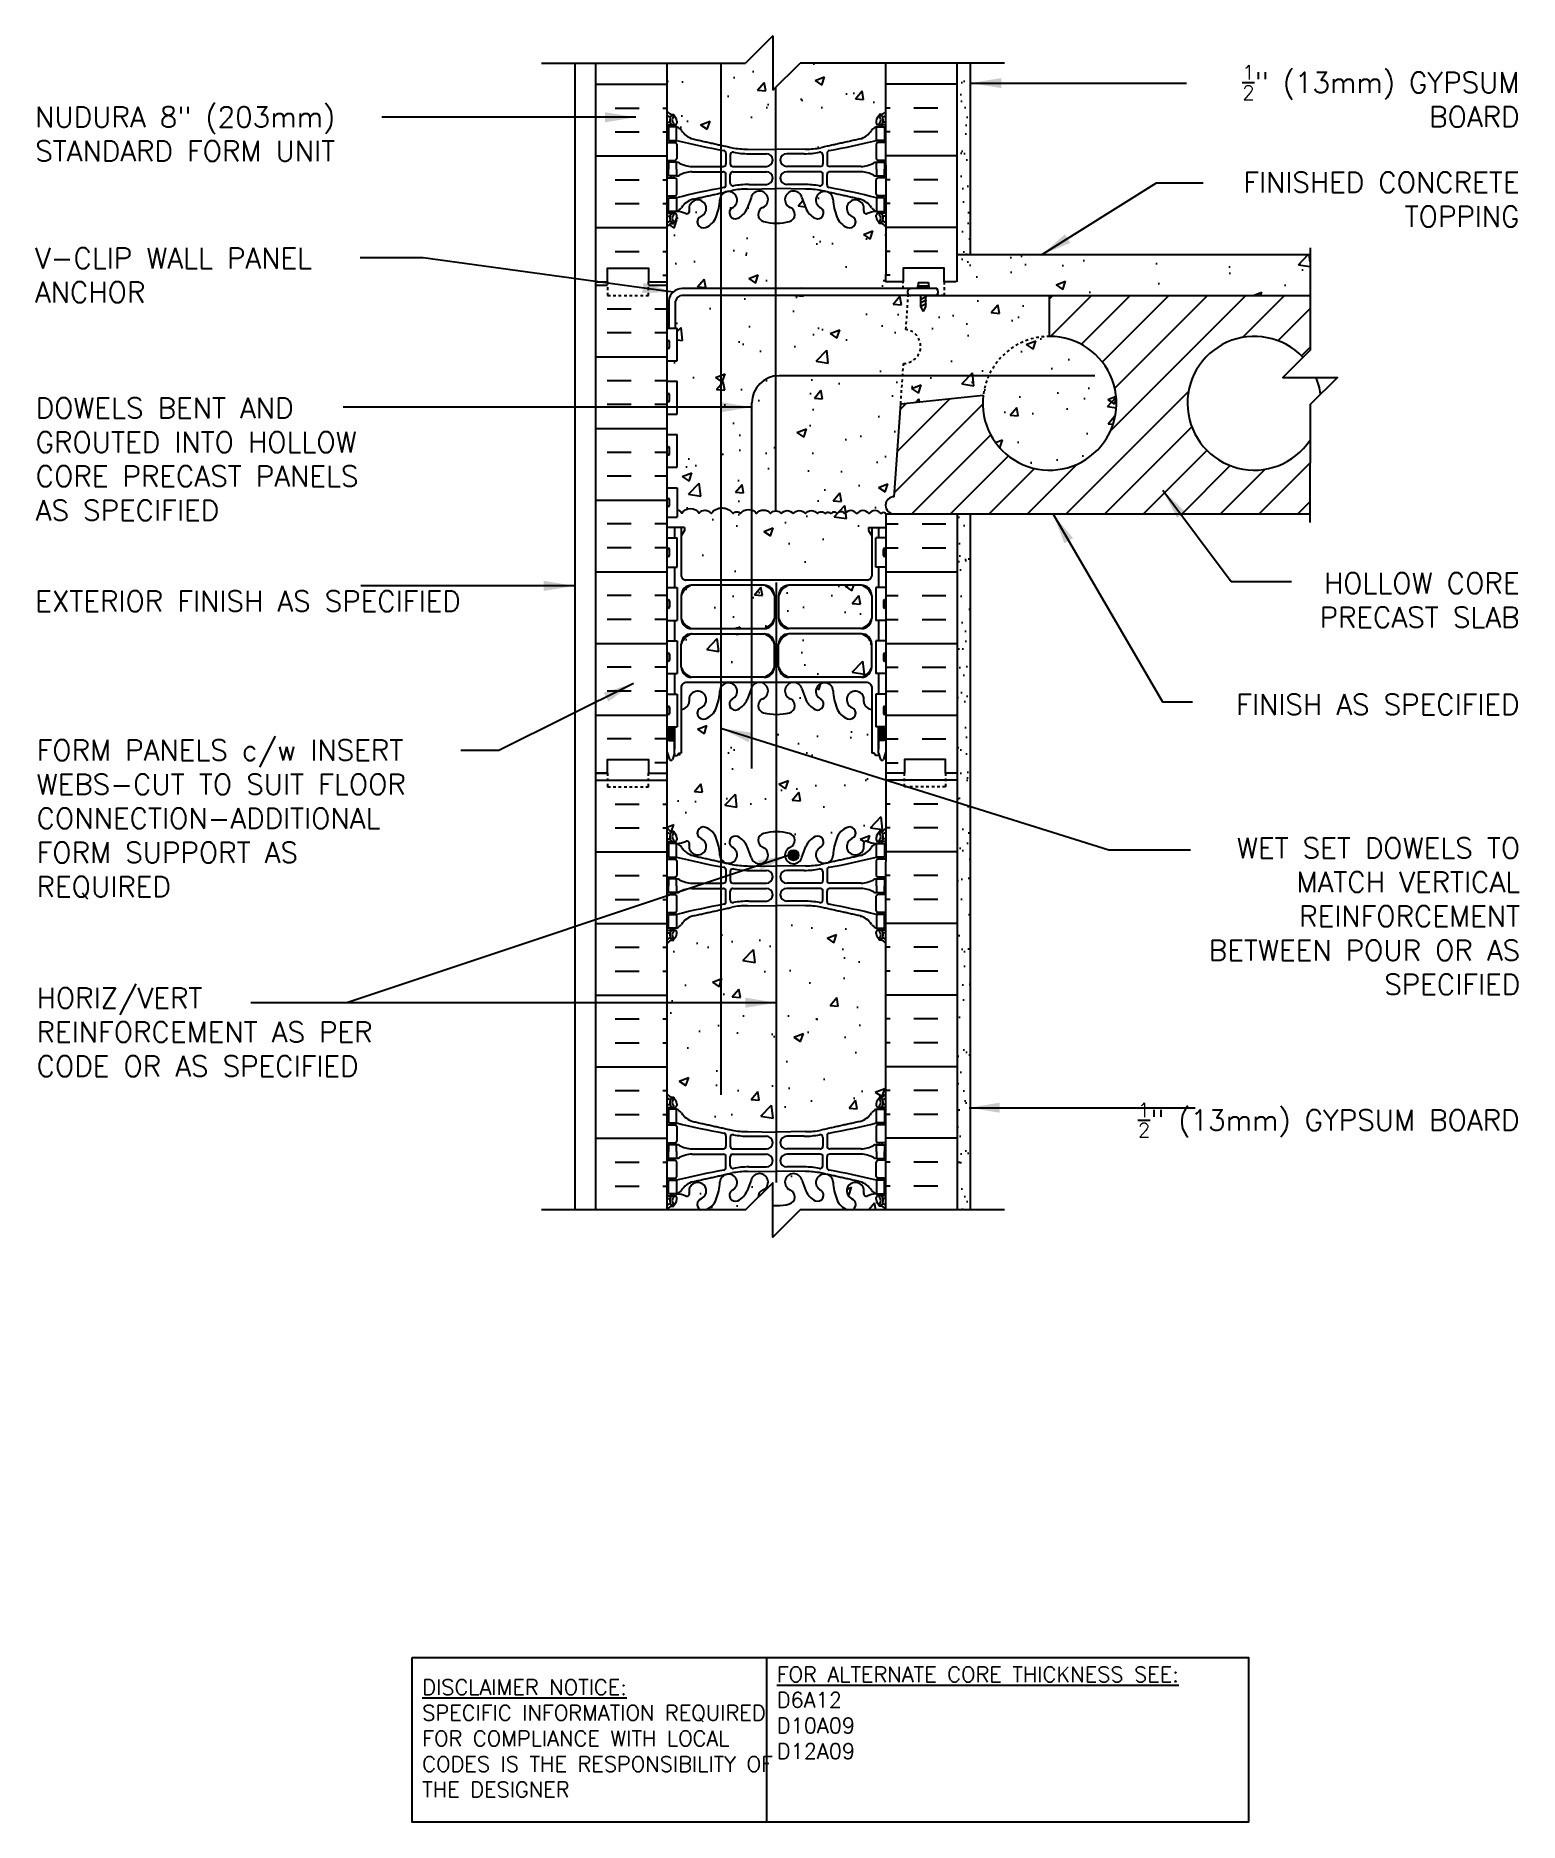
# Model space of a CAD drawing. Header units: inches. Extents: x 206.3 to 260.7, y 90.1 to 155.5.
import ezdxf

# ---------------------------------------------------------------- set-up
doc = ezdxf.new("R2010")
doc.units = ezdxf.units.IN
doc.header["$LTSCALE"] = 0.5
doc.header["$MEASUREMENT"] = 0
doc.linetypes.add('DASHED2', pattern=[0.375, 0.25, -0.125])
doc.linetypes.add('HIDDEN2', pattern=[0.1875, 0.125, -0.0625])
for name, color, linetype in [('HATCH', 12, 'Continuous'), ('Hidden2', 12, 'HIDDEN2'), ('line25', 2, 'Continuous'), ('LINE3', 3, 'Continuous'), ('LINE50', 5, 'Continuous'), ('LINE9', 9, 'Continuous'), ('TEXT', 4, 'Continuous'), ('Web_Edge', 9, 'Continuous')]:
    doc.layers.add(name, color=color, linetype=linetype)
doc.styles.add('DIM', font='romans.shx', dxfattribs={"width": 0.7})
doc.styles.add('ROMANS', font='romans.shx', dxfattribs={"height": 0.75})
doc.styles.get("Standard").update_dxf_attribs({"font": 'romans.shx', "height": 0.75})
doc.dimstyles.new('ext_12', dxfattribs={"dimscale": 12, "dimtxt": 0.09375, "dimasz": 0.09375, "dimexe": 0.09375, "dimexo": 0.0625, "dimgap": 0.0625, "dimtad": 1, "dimdec": 1, "dimzin": 3, "dimdsep": 46, "dimlunit": 4, "dimtxsty": 'DIM', "dimcen": 0.09, "dimdle": 0.09375, "dimclrt": 4, "dimadec": 0, "dimazin": 0, "dimtfac": 1, "dimtdec": 1, "dimtmove": 2, "dimatfit": 3, "dimfxl": 1, "dimfrac": 2, "dimtolj": 1, "dimtzin": 0, "dimarcsym": 0})
pattern_1 = [(50, (0, 0), (3.5863, -0.31376), [0.375, -4.125]), (355, (0, 0), (-0.693757, 3.76096), [0.3, -3.3]), (100.4514, (0.299, -0.026), (2.892544, 3.4472), [0.3187, -3.50571]), (46.1842, (0, 1), (5.33621, -0.827596), [0.5625, -6.1875]), (96.6356, (0.4447, 0.931), (4.67331, 4.87059), [0.47805, -5.25857]), (351.1842, (0, 1), (4.67331, 4.87059), [0.45, -4.95]), (21, (0.5, 0.75), (2.984535, -2.013094), [0.375, -4.125]), (326, (0.5, 0.75), (1.216577, 3.62575), [0.3, -3.3]), (71.4514, (0.7487, 0.5822), (4.20111, 1.612656), [0.3187, -3.50571]), (37.5, (0, 0), (0.060799, 1.664469), [0, -3.26, 0, -3.35, 0, -3.3125]), (7.5, (0, 0), (1.315348, 1.972059), [0, -1.91, 0, -3.185, 0, -1.2625]), (327.5, (-1.115, 0), (2.669112, -0.1127744), [0, -1.25, 0, -3.9, 0, -5.175]), (317.5, (-1.615, 0), (2.91593, 0.500525), [0, -1.625, 0, -2.59, 0, -3.675])]

msp = doc.modelspace()

# ---------------------------------------------------------------- texts
at = {"layer": 'TEXT', "char_height": 0.75, "style": 'ROMANS'}
for s, insert, width, attachment_point in [('\\A1;{\\H0.7x;\\S1/2;}" (13mm) GYPSUM BOARD', (260.7, 153.333), 12.99266, 6), ('NUDURA 8" (203mm) STANDARD FORM UNIT', (206.311, 151.946), 14.95852, 4), ('\\A1;FINISHED CONCRETE TOPPING', (260.7, 149.549), 12.99266, 6), ('V-CLIP WALL PANEL ANCHOR', (206.3, 146.773), 12.01477, 4), ('DOWELS BENT AND GROUTED INTO HOLLOW CORE PRECAST PANELS AS SPECIFIED', (206.329, 140.031), 13.62291, 4), ('\\A1;HOLLOW CORE PRECAST SLAB', (260.7, 134.864), 10.94608, 6), ('EXTERIOR FINISH AS SPECIFIED', (206.311, 134.827), 15.10061, 4), ('\\A1;FINISH AS SPECIFIED', (260.7, 131.04), 12.93148, 6), ('FORM PANELS c/w INSERT WEBS-CUT TO SUIT FLOOR CONNECTION-ADDITIONAL\\PFORM SUPPORT AS \\PREQUIRED', (206.362, 126.832), 17.8384, 4), ('WET SET DOWELS TO MATCH VERTICAL REINFORCEMENT BETWEEN POUR OR AS SPECIFIED', (260.724, 123.285), 12.95276, 6), ('HORIZ/VERT REINFORCEMENT AS PER CODE OR AS SPECIFIED', (206.362, 119.039), 15.33694, 4), ('\\A1;{\\H0.7x;\\S1/2;}" (13mm) GYPSUM BOARD', (260.7, 115.812), 13.59481, 6)]:
    msp.add_mtext(s, dxfattribs=dict(at, insert=insert, width=width, attachment_point=attachment_point))
at = {"layer": 'TEXT', "char_height": 0.5625, "attachment_point": 4}
for s, insert, width in [('{\\LFOR ALTERNATE CORE THICKNESS SEE:\\P}D6A12\\PD10A09\\PD12A09', (233.487, 94.096), 23.33295), ('{\\LDISCLAIMER NOTICE:}\\PSPECIFIC INFORMATION REQUIRED FOR COMPLIANCE WITH LOCAL CODES IS THE RESPONSIBILITY OF THE DESIGNER', (220.495, 93.156), 14.00235)]:
    msp.add_mtext(s, dxfattribs=dict(at, insert=insert, width=width))

# ---------------------------------------------------------------- hatches: boundary and pattern name
at = {"layer": 'HATCH'}
h = msp.add_hatch(dxfattribs=at)
h.set_pattern_fill('AR-CONC', color=256, scale=0.5)
h.set_pattern_definition(pattern_1)
h.paths.add_polyline_path([(236.965, 137.217), (236.845, 137.417), (236.845, 137.529), (237.476, 137.529), (237.476, 138.028, 0.514841), (237.307, 138.034, 0.520567), (236.863, 138.034, 0.520567), (236.419, 138.034, 0.520567), (235.975, 138.034, 0.520567), (235.696, 138.034, 0.512435), (235.475, 138.028, 0.512435), (235.255, 138.034, 0.520567), (234.976, 138.034, 0.520567), (234.532, 138.034, 0.520567), (234.088, 138.034, 0.520567), (233.644, 138.034, 0.520567), (233.258, 138.034, 0.520567), (232.746, 138.034, 0.520567), (232.158, 138.034, 0.520567), (231.887, 138.034, 0.520567), (231.077, 138.034, 0.520567), (230.643, 138.054, 0.520567), (230.006, 138.054, 0.162203), (229.84, 138.181), (229.84, 137.904), (229.475, 137.904), (229.475, 137.529), (230.105, 137.529), (230.105, 137.417), (229.985, 137.217), (229.985, 135.748, 0.268156), (230.147, 135.6), (236.804, 135.6, 0.268138), (236.965, 135.748)])
h.paths.add_polyline_path([(237.788, 138.653), (238.026, 142.057), (238.13, 143.538, 0.932515), (238.217, 144.782), (238.304, 146.029), (230.021, 146.029, 0.366745), (229.778, 145.818), (229.778, 144.834), (229.84, 144.834), (229.84, 143.634), (229.475, 143.634), (229.475, 142.884), (229.84, 142.884), (229.84, 141.684), (229.475, 141.684), (229.475, 140.934), (229.84, 140.934), (229.84, 139.734), (229.475, 139.734), (229.475, 138.984), (229.84, 138.984), (229.84, 138.181, -0.162203), (230.006, 138.054, -0.520567), (230.643, 138.054, -0.520567), (231.077, 138.034, -0.520567), (231.887, 138.034, -0.520567), (232.158, 138.034, -0.520567), (232.746, 138.034, -0.520567), (233.258, 138.034, -0.520567), (233.644, 138.034, -0.520567), (234.088, 138.034, -0.520567), (234.532, 138.034, -0.520567), (234.976, 138.034, -0.520567), (235.255, 138.034, -0.512435), (235.475, 138.028, -0.512435), (235.696, 138.034, -0.520567), (235.975, 138.034, -0.520567), (236.419, 138.034, -0.520567), (236.863, 138.034, -0.520567), (237.307, 138.034, -0.514581), (237.475, 138.028), (237.792, 138.028, -1.006894)])
h.paths.add_polyline_path([(237.476, 148.563, 0.088982), (237.329, 148.661), (237.239, 148.661), (237.239, 148.702, -0.249069), (237.129, 148.91), (237.129, 148.977, -0.414214), (237.192, 149.04), (237.239, 149.04), (237.239, 149.11), (237.134, 149.11, 0.085348), (236.805, 149.034, -0.669601), (236.673, 149.154, 2.087231), (236.239, 148.93, -1), (236.075, 148.521, -0.227838), (235.671, 148.945, -0.06598), (235.546, 149.554, 1.629604), (235.075, 149.253, -1.059167), (234.869, 148.871, -0.16372), (234.547, 149.225), (234.404, 149.612, 1.612474), (233.973, 149.252, -0.734872), (233.95, 148.741, -0.068475), (233.475, 148.679, -0.068475), (233.001, 148.741, -0.734872), (232.978, 149.252, 1.612474), (232.547, 149.612), (232.404, 149.225, -0.16372), (232.082, 148.871, -1.059167), (231.876, 149.253, 1.629604), (231.405, 149.554, -0.06598), (231.28, 148.945, -0.227838), (230.876, 148.521, -1), (230.712, 148.93, 2.087231), (230.278, 149.154, -0.669601), (230.146, 149.034, 0.085348), (229.816, 149.11), (229.711, 149.11), (229.711, 149.04), (229.759, 149.04, -0.414214), (229.821, 148.977), (229.821, 148.91, -0.249069), (229.711, 148.702), (229.711, 148.661), (229.621, 148.661, 0.088416), (229.475, 148.563), (229.525, 145.78, -0.411884), (230.02, 146.279), (238.12, 146.279), (238.12, 146.529), (237.475, 146.529), (237.477, 147.084)])
edge = h.paths.add_edge_path()
edge.add_line((233.345, 155.547), (232.345, 154.547))
edge.add_line((232.345, 154.547), (229.475, 154.547))
edge.add_line((229.475, 154.547), (229.475, 152.756))
edge.add_arc((229.821, 153.117), 0.5, 226.21089, 246.42182)
edge.add_line((229.621, 152.658), (229.711, 152.658))
edge.add_line((229.711, 152.658), (229.711, 152.617))
edge.add_arc((229.571, 152.41), 0.25, 0, 55.9442, ccw=False)
edge.add_line((229.821, 152.41), (229.821, 152.342))
edge.add_arc((229.759, 152.342), 0.0625, -90, 0, ccw=False)
edge.add_line((229.759, 152.28), (229.711, 152.28))
edge.add_line((229.711, 152.28), (229.711, 152.21))
edge.add_line((229.711, 152.21), (229.816, 152.21))
edge.add_arc((229.694, 151.867), 0.364, 32.04242, 70.33874, ccw=False)
edge.add_arc((230.617, 152.478), 0.743, 214.22802, 253.81071)
edge.add_spline(control_points=[(230.41, 151.764), (231.847, 151.444)], knot_values=[0, 0, 1, 1], degree=1, periodic=0)
edge.add_arc((232.404, 154.375), 2.984, 259.25462, 270.09947)
edge.add_line((232.409, 151.391), (233.475, 151.376))
edge.add_line((233.475, 151.376), (234.542, 151.391))
edge.add_arc((234.547, 154.375), 2.984, 269.90053, 280.74538)
edge.add_spline(control_points=[(235.104, 151.444), (236.541, 151.764)], knot_values=[0, 0, 1, 1], degree=1, periodic=0)
edge.add_arc((236.334, 152.478), 0.743, 286.18929, 325.77198)
edge.add_arc((237.257, 151.867), 0.364, 109.66126, 147.95758, ccw=False)
edge.add_line((237.134, 152.21), (237.239, 152.21))
edge.add_line((237.239, 152.21), (237.239, 152.28))
edge.add_line((237.239, 152.28), (237.192, 152.28))
edge.add_arc((237.192, 152.342), 0.0625, 180, 270, ccw=False)
edge.add_line((237.129, 152.342), (237.129, 152.41))
edge.add_arc((237.379, 152.41), 0.25, 124.0558, 180, ccw=False)
edge.add_line((237.239, 152.617), (237.239, 152.658))
edge.add_line((237.239, 152.658), (237.329, 152.658))
edge.add_arc((237.129, 153.117), 0.5, 293.57818, 313.81414)
edge.add_line((237.476, 152.756), (237.475, 154.547))
edge.add_line((237.475, 154.547), (234.345, 154.547))
edge.add_line((234.345, 154.547), (233.345, 153.547))
edge.add_line((233.345, 153.547), (233.345, 155.547))
h.paths.add_polyline_path([(237.475, 129.289), (237.397, 129.046, -0.725737), (237.29, 129.028), (237.242, 129.178), (237.115, 129.178, -0.414214), (237.065, 129.228), (237.065, 129.258), (236.965, 129.258), (236.965, 130.859, -0.380392), (236.673, 131.154, 2.087231), (236.239, 130.93, -1), (236.075, 130.521, -0.227838), (235.671, 130.945, -0.06598), (235.546, 131.554, 1.629604), (235.075, 131.253, -1.059167), (234.869, 130.871, -0.16372), (234.547, 131.225), (234.404, 131.612, 1.612474), (233.973, 131.252, -0.734872), (233.95, 130.741, -0.068475), (233.475, 130.679, -0.068475), (233.001, 130.741, -0.734872), (232.978, 131.252, 1.612474), (232.547, 131.612), (232.404, 131.225, -0.16372), (232.082, 130.871, -1.059167), (231.876, 131.253, 1.629604), (231.405, 131.554, -0.06598), (231.28, 130.945, -0.227838), (230.876, 130.521, -1), (230.712, 130.93, 2.087231), (230.278, 131.154, -0.380397), (229.985, 130.859), (229.985, 129.258), (229.885, 129.258), (229.885, 129.228, -0.414214), (229.835, 129.178), (229.709, 129.178), (229.667, 129.046, -0.725737), (229.56, 129.028), (229.475, 129.288), (229.475, 128.529), (229.475, 126.495, 0.088416), (229.621, 126.397), (229.711, 126.397), (229.711, 126.356, -0.249069), (229.821, 126.148), (229.821, 126.081, -0.414214), (229.759, 126.018), (229.711, 126.018), (229.711, 125.948), (229.816, 125.948, 0.085348), (230.146, 126.024, -0.669601), (230.278, 125.904, 2.087231), (230.712, 126.129, -1), (230.876, 126.537, -0.227838), (231.28, 126.113, -0.06598), (231.405, 125.504, 1.629604), (231.876, 125.805, -1.059167), (232.082, 126.187, -0.16372), (232.404, 125.833), (232.547, 125.446, 1.612474), (232.978, 125.806, -0.734872), (233.001, 126.317, -0.068475), (233.475, 126.379, -0.068475), (233.95, 126.317, -0.734872), (233.973, 125.806, 1.612474), (234.404, 125.446), (234.547, 125.833, -0.16372), (234.869, 126.187, -1.059167), (235.075, 125.805, 1.629604), (235.546, 125.504, -0.06598), (235.671, 126.113, -0.227838), (236.075, 126.537, -1), (236.239, 126.129, 2.087231), (236.673, 125.904, -0.669601), (236.805, 126.024, 0.085348), (237.134, 125.948), (237.239, 125.948), (237.239, 126.018), (237.192, 126.018, -0.414214), (237.129, 126.081), (237.129, 126.148, -0.249069), (237.239, 126.356), (237.239, 126.397), (237.329, 126.397, 0.088434), (237.475, 126.495)])
h = msp.add_hatch(dxfattribs=at)
h.set_pattern_fill('AR-SAND', color=256, scale=0.5, style=0)
h.set_pattern_definition([(37.5, (144.3508, -103.47236), (-0.0314967, 0.9634119), [0, -0.76, 0, -0.85, 0, -0.8125]), (7.5, (144.3508, -103.4724), (0.8848884, 1.411073), [0, -0.41, 0, -0.685, 0, -0.2625]), (327.5, (143.7358, -103.4724), (1.557071, 0.0028295), [0, -0.25, 0, -0.9, 0, -1.175]), (317.5, (143.7358, -103.4724), (1.503063, 0.438838), [0, -0.125, 0, -0.59, 0, -0.675])])
h.paths.add_polyline_path([(240.58, 154.532), (240.092, 154.532), (240.088, 148.529), (240.1, 148.529), (240.1, 146.529), (240.58, 146.529)])
h = msp.add_hatch(dxfattribs=at)
h.set_pattern_fill('AR-CONC', color=256, scale=0.5, style=0)
h.set_pattern_definition([(50, (144.351, -94.4463), (3.5863, -0.31376), [0.375, -4.125]), (355, (144.351, -94.4463), (-0.693757, 3.76096), [0.3, -3.3]), (100.4514, (144.6497, -94.4725), (2.892547, 3.447198), [0.3187, -3.50571]), (46.1842, (144.351, -93.4463), (5.336205, -0.827595), [0.5625, -6.1875]), (96.6356, (144.7956, -93.5153), (4.67331, 4.87059), [0.47805, -5.25856]), (351.1842, (144.351, -93.4463), (4.67331, 4.87059), [0.45, -4.95]), (21, (144.851, -93.6963), (2.984535, -2.013094), [0.375, -4.125]), (326, (144.851, -93.6963), (1.216577, 3.62575), [0.3, -3.3]), (71.4514, (145.0996, -93.864), (4.201113, 1.612652), [0.3187, -3.50571]), (37.5, (144.3509, -94.4463), (0.060799, 1.664469), [0, -3.26, 0, -3.35, 0, -3.3125]), (7.5, (144.3509, -94.4463), (1.315348, 1.972059), [0, -1.91, 0, -3.185, 0, -1.2625]), (327.5, (143.2359, -94.4463), (2.669112, -0.1127744), [0, -1.25, 0, -3.9, 0, -5.175]), (317.5, (142.7359, -94.4463), (2.91593, 0.500525), [0, -1.625, 0, -2.59, 0, -3.675])])
h.paths.add_polyline_path([(253.026, 146.029), (253.026, 147.529), (240.101, 147.529), (240.101, 146.029)])
h = msp.add_hatch(dxfattribs=at)
h.set_pattern_fill('INSUL', color=256, scale=7, angle=180, style=0)
h.set_pattern_definition([(180, (236.8925, 128.029), (-3e-16, -2.625), []), (180, (236.8925, 127.154), (-3e-16, -2.625), [0.875, -0.875]), (180, (236.8925, 126.279), (-3e-16, -2.625), [0.875, -0.875])])
h.paths.add_polyline_path([(226.85, 128.529), (227.288, 128.529), (227.288, 129.029), (228.788, 129.029), (228.788, 128.529), (229.475, 128.529), (229.475, 146.529), (229.225, 146.529), (228.788, 146.529), (228.788, 146.029), (227.288, 146.029), (227.288, 146.529), (226.85, 146.529)])
h = msp.add_hatch(dxfattribs=at)
h.set_pattern_fill('ANSI31', color=256, scale=8, style=0)
h.set_pattern_definition([(45, (103.3862, -60.6594), (-0.7071068, 0.7071068), [])])
h.paths.add_polyline_path([(252.761, 143.764), (253.026, 144.029), (253.026, 146.029), (243.483, 146.029), (243.483, 144.529, -2.637096), (241.05, 142.374), (238.026, 142.057), (238.025, 142.049), (237.788, 138.654, 1), (237.788, 138.029), (253.019, 138.029), (253.024, 140.723, -2.861697)])
h = msp.add_hatch(dxfattribs=at)
h.set_pattern_fill('AR-CONC', color=256, scale=0.5)
h.set_pattern_definition(pattern_1)
h.paths.add_polyline_path([(243.483, 144.529), (243.483, 146.029), (238.951, 146.029), (238.951, 145.631), (238.857, 145.444), (238.763, 145.631), (238.763, 146.029), (238.304, 146.029), (238.217, 144.782, -0.932515), (238.13, 143.538), (238.026, 142.057), (241.05, 142.374, -0.379205)])
h.paths.add_polyline_path([(243.483, 144.529, 0.379205), (241.05, 142.374, 2.637096)])
h = msp.add_hatch(dxfattribs=at)
h.set_pattern_fill('INSUL', color=256, scale=7, angle=180, style=0)
h.set_pattern_definition([(7e-15, (230.0584, 128.029), (3e-16, -2.625), []), (7e-15, (230.0584, 127.154), (3e-16, -2.625), [0.875, -0.875]), (7e-15, (230.0584, 126.279), (3e-16, -2.625), [0.875, -0.875])])
h.paths.add_polyline_path([(240.1, 138.528), (237.475, 138.528), (237.475, 128.529), (238.163, 128.529), (238.163, 129.029), (239.663, 129.029), (239.663, 128.529), (240.1, 128.529)])
h = msp.add_hatch(dxfattribs=at)
h.set_pattern_fill('AR-SAND', color=256, scale=0.5, style=0)
h.set_pattern_definition([(37.5, (144.3508, -105.47236), (-0.0314967, 0.963412), [0, -0.76, 0, -0.85, 0, -0.8125]), (7.5, (144.3508, -105.4724), (0.8848884, 1.411073), [0, -0.41, 0, -0.685, 0, -0.2625]), (327.5, (143.7358, -105.4724), (1.557071, 0.0028295), [0, -0.25, 0, -0.9, 0, -1.175]), (317.5, (143.7358, -105.4724), (1.503063, 0.438838), [0, -0.125, 0, -0.59, 0, -0.675])])
h.paths.add_polyline_path([(240.1, 112.532), (240.58, 112.532), (240.58, 138.028), (240.1, 138.028)])
h = msp.add_hatch(dxfattribs=at)
h.set_pattern_fill('AR-CONC', color=256, scale=0.5)
h.set_pattern_definition(pattern_1)
h.paths.add_polyline_path([(233.399, 133.256, 0.225652), (233.024, 133.631), (230.36, 133.631, 0.225652), (229.985, 133.256), (229.985, 132.415, 0.225652), (230.36, 132.04), (233.024, 132.04, 0.225652), (233.399, 132.415)])
h.paths.add_polyline_path([(233.399, 135.037, 0.225652), (233.024, 135.412), (230.36, 135.412, 0.225652), (229.985, 135.037), (229.985, 134.196, 0.225652), (230.36, 133.821), (233.024, 133.821, 0.225652), (233.399, 134.196)])
h.paths.add_polyline_path([(236.965, 134.196), (236.965, 135.037, 0.225652), (236.59, 135.412), (233.927, 135.412, 0.225652), (233.552, 135.037), (233.552, 134.196, 0.225652), (233.927, 133.821), (236.59, 133.821, 0.225652)])
h.paths.add_polyline_path([(236.965, 133.256, 0.225652), (236.59, 133.631), (233.927, 133.631, 0.225652), (233.552, 133.256), (233.552, 132.415, 0.225652), (233.927, 132.04), (236.59, 132.04, 0.225652), (236.965, 132.415)])
h = msp.add_hatch(dxfattribs=at)
h.set_pattern_fill('AR-CONC', color=256, scale=0.5)
h.set_pattern_definition(pattern_1)
edge = h.paths.add_edge_path()
edge.add_arc((237.129, 121.941), 0.5, 46.20806, 66.42182)
edge.add_line((237.329, 122.4), (237.239, 122.4))
edge.add_line((237.239, 122.4), (237.239, 122.441))
edge.add_arc((237.379, 122.648), 0.25, 180, 235.9442, ccw=False)
edge.add_line((237.129, 122.648), (237.129, 122.716))
edge.add_arc((237.192, 122.716), 0.0625, 90, 180, ccw=False)
edge.add_line((237.192, 122.778), (237.239, 122.778))
edge.add_line((237.239, 122.778), (237.239, 122.848))
edge.add_line((237.239, 122.848), (237.134, 122.848))
edge.add_arc((237.257, 123.191), 0.364, 214.97751, 250.33874, ccw=False)
edge.add_arc((236.334, 122.58), 0.743, 32.79192, 73.81071)
edge.add_spline(control_points=[(236.541, 123.294), (235.104, 123.614)], knot_values=[0, 0, 1, 1], degree=1, periodic=0)
edge.add_arc((234.547, 120.683), 2.984, 79.25462, 90.09947)
edge.add_line((234.542, 123.667), (233.475, 123.682))
edge.add_line((233.475, 123.682), (232.409, 123.667))
edge.add_arc((232.404, 120.683), 2.984, 89.90053, 100.74538)
edge.add_spline(control_points=[(231.847, 123.614), (230.41, 123.294)], knot_values=[0, 0, 1, 1], degree=1, periodic=0)
edge.add_arc((230.617, 122.58), 0.743, 106.18929, 147.20808)
edge.add_arc((229.694, 123.191), 0.364, 289.66126, 325.02249, ccw=False)
edge.add_line((229.816, 122.848), (229.711, 122.848))
edge.add_line((229.711, 122.848), (229.711, 122.778))
edge.add_line((229.711, 122.778), (229.759, 122.778))
edge.add_arc((229.759, 122.716), 0.0625, 0, 90, ccw=False)
edge.add_line((229.821, 122.716), (229.821, 122.648))
edge.add_arc((229.571, 122.648), 0.25, 304.0558, 360, ccw=False)
edge.add_line((229.711, 122.441), (229.711, 122.4))
edge.add_line((229.711, 122.4), (229.621, 122.4))
edge.add_arc((229.821, 121.941), 0.5, 113.57818, 133.78911)
edge.add_line((229.475, 122.302), (229.475, 116.756))
edge.add_arc((229.821, 117.117), 0.5, 226.21089, 246.42182)
edge.add_line((229.621, 116.658), (229.711, 116.658))
edge.add_line((229.711, 116.658), (229.711, 116.617))
edge.add_arc((229.571, 116.41), 0.25, 0, 55.9442, ccw=False)
edge.add_line((229.821, 116.41), (229.821, 116.342))
edge.add_arc((229.759, 116.342), 0.0625, -90, 0, ccw=False)
edge.add_line((229.759, 116.28), (229.711, 116.28))
edge.add_line((229.711, 116.28), (229.711, 116.21))
edge.add_line((229.711, 116.21), (229.816, 116.21))
edge.add_arc((229.694, 115.867), 0.364, 34.97751, 70.33874, ccw=False)
edge.add_arc((230.617, 116.478), 0.743, 212.79192, 253.81071)
edge.add_spline(control_points=[(230.41, 115.764), (231.847, 115.444)], knot_values=[0, 0, 1, 1], degree=1, periodic=0)
edge.add_arc((232.404, 118.375), 2.984, 259.25462, 270.09947)
edge.add_line((232.409, 115.391), (233.475, 115.376))
edge.add_line((233.475, 115.376), (234.542, 115.391))
edge.add_arc((234.547, 118.375), 2.984, 269.90053, 280.74538)
edge.add_spline(control_points=[(235.104, 115.444), (236.541, 115.764)], knot_values=[0, 0, 1, 1], degree=1, periodic=0)
edge.add_arc((236.334, 116.478), 0.743, 286.18929, 327.20808)
edge.add_arc((237.257, 115.867), 0.364, 109.66126, 145.02249, ccw=False)
edge.add_line((237.134, 116.21), (237.239, 116.21))
edge.add_line((237.239, 116.21), (237.239, 116.28))
edge.add_line((237.239, 116.28), (237.192, 116.28))
edge.add_arc((237.192, 116.342), 0.0625, 180, 270, ccw=False)
edge.add_line((237.129, 116.342), (237.129, 116.41))
edge.add_arc((237.379, 116.41), 0.25, 124.0558, 180, ccw=False)
edge.add_line((237.239, 116.617), (237.239, 116.658))
edge.add_line((237.239, 116.658), (237.329, 116.658))
edge.add_arc((237.129, 117.117), 0.5, 293.57818, 313.79034)
edge.add_line((237.475, 116.756), (237.475, 122.302))
h = msp.add_hatch(dxfattribs=at)
h.set_pattern_fill('AR-CONC', color=256, scale=0.5)
h.set_pattern_definition(pattern_1)
h.paths.add_polyline_path([(232.803, 112.977, -0.339139), (232.978, 113.252, 1.612474), (232.547, 113.612), (232.404, 113.225, -0.173075), (232.058, 112.858, -0.940793), (231.855, 113.241, 1.753171), (231.404, 113.538, -0.068226), (231.268, 112.91, -0.215112), (230.872, 112.52), (232.345, 112.52)])
h.paths.add_polyline_path([(230.712, 112.93, 2.087231), (230.278, 113.154, -0.669601), (230.146, 113.034, 0.085348), (229.816, 113.11), (229.711, 113.11), (229.711, 113.04), (229.759, 113.04, -0.414214), (229.821, 112.977), (229.821, 112.91, -0.249069), (229.711, 112.702), (229.711, 112.661), (229.621, 112.661, 0.088416), (229.475, 112.563), (229.475, 112.52), (230.716, 112.52, -0.68391)])
h.paths.add_polyline_path([(234.547, 113.225), (234.404, 113.612, 1.612474), (233.973, 113.252, -0.734872), (233.95, 112.741, -0.068475), (233.475, 112.679, -0.018626), (233.345, 112.683), (233.345, 111.52), (234.345, 112.52), (236.079, 112.52, -0.215112), (235.683, 112.91, -0.068226), (235.547, 113.538, 1.753171), (235.096, 113.241, -0.940793), (234.893, 112.858, -0.173075)])
h.paths.add_polyline_path([(237.239, 112.702, -0.249069), (237.129, 112.91), (237.129, 112.977, -0.414214), (237.192, 113.04), (237.239, 113.04), (237.239, 113.11), (237.134, 113.11, 0.085348), (236.805, 113.034, -0.669601), (236.673, 113.154, 2.087231), (236.239, 112.93, -0.68391), (236.235, 112.52), (237.475, 112.52), (237.475, 112.563, 0.088416), (237.329, 112.661), (237.239, 112.661)])
at = {"layer": 'LINE3'}
msp.add_hatch(color=256, dxfattribs=at).paths.add_polyline_path([(233.912, 125.519, 1), (234.287, 125.519, 1)])

# ---------------------------------------------------------------- linework, layer by layer
at = {"layer": 'HATCH'}
for p, q in [((226.85, 153.77), (229.475, 153.77)), ((240.1, 153.77), (237.475, 153.77)), ((227.564, 152.895), (228.439, 152.895)), ((229.314, 152.895), (229.475, 152.895)), ((237.637, 152.895), (237.475, 152.895)), ((239.387, 152.895), (238.512, 152.895)), ((227.564, 152.02), (228.439, 152.02)), ((229.314, 152.02), (229.475, 152.02)), ((237.637, 152.02), (237.475, 152.02)), ((239.387, 152.02), (238.512, 152.02)), ((226.85, 151.145), (229.475, 151.145)), ((240.1, 151.145), (237.475, 151.145)), ((227.564, 150.27), (228.439, 150.27)), ((229.314, 150.27), (229.475, 150.27)), ((237.637, 150.27), (237.475, 150.27)), ((239.387, 150.27), (238.512, 150.27)), ((227.564, 149.395), (228.439, 149.395)), ((229.314, 149.395), (229.475, 149.395)), ((237.637, 149.395), (237.475, 149.395)), ((239.387, 149.395), (238.512, 149.395)), ((226.85, 148.52), (229.475, 148.52)), ((240.1, 148.52), (237.475, 148.52)), ((227.564, 147.645), (228.439, 147.645)), ((229.314, 147.645), (229.475, 147.645)), ((237.637, 147.645), (237.475, 147.645)), ((239.387, 147.645), (238.512, 147.645)), ((229.314, 146.77), (229.475, 146.77)), ((237.637, 146.77), (237.475, 146.77)), ((226.85, 128.27), (229.475, 128.27)), ((240.1, 128.27), (237.475, 128.27)), ((227.564, 127.395), (228.439, 127.395)), ((229.314, 127.395), (229.475, 127.395)), ((237.637, 127.395), (237.475, 127.395)), ((239.387, 127.395), (238.512, 127.395)), ((227.564, 126.52), (228.439, 126.52)), ((229.314, 126.52), (229.475, 126.52)), ((237.637, 126.52), (237.475, 126.52)), ((239.387, 126.52), (238.512, 126.52)), ((226.85, 125.645), (229.475, 125.645)), ((240.1, 125.645), (237.475, 125.645)), ((227.564, 124.77), (228.439, 124.77)), ((229.314, 124.77), (229.475, 124.77)), ((237.637, 124.77), (237.475, 124.77)), ((239.387, 124.77), (238.512, 124.77)), ((227.564, 123.895), (228.439, 123.895)), ((229.314, 123.895), (229.475, 123.895)), ((237.637, 123.895), (237.475, 123.895)), ((239.387, 123.895), (238.512, 123.895)), ((226.85, 123.02), (229.475, 123.02)), ((240.1, 123.02), (237.475, 123.02)), ((227.564, 122.145), (228.439, 122.145)), ((229.314, 122.145), (229.475, 122.145)), ((237.637, 122.145), (237.475, 122.145)), ((239.387, 122.145), (238.512, 122.145)), ((227.564, 121.27), (228.439, 121.27)), ((229.314, 121.27), (229.475, 121.27)), ((237.637, 121.27), (237.475, 121.27)), ((239.387, 121.27), (238.512, 121.27)), ((226.85, 120.395), (229.475, 120.395)), ((240.1, 120.395), (237.475, 120.395)), ((227.564, 119.52), (228.439, 119.52)), ((229.314, 119.52), (229.475, 119.52)), ((237.637, 119.52), (237.475, 119.52)), ((239.387, 119.52), (238.512, 119.52)), ((227.564, 118.645), (228.439, 118.645)), ((229.314, 118.645), (229.475, 118.645)), ((237.637, 118.645), (237.475, 118.645)), ((239.387, 118.645), (238.512, 118.645)), ((226.85, 117.77), (229.475, 117.77)), ((240.1, 117.77), (237.475, 117.77)), ((227.564, 116.895), (228.439, 116.895)), ((229.314, 116.895), (229.475, 116.895)), ((237.637, 116.895), (237.475, 116.895)), ((239.387, 116.895), (238.512, 116.895)), ((227.564, 116.02), (228.439, 116.02)), ((229.314, 116.02), (229.475, 116.02)), ((237.637, 116.02), (237.475, 116.02)), ((239.387, 116.02), (238.512, 116.02)), ((226.85, 115.145), (229.475, 115.145)), ((240.1, 115.145), (237.475, 115.145)), ((227.564, 114.27), (228.439, 114.27)), ((229.314, 114.27), (229.475, 114.27)), ((237.637, 114.27), (237.475, 114.27)), ((239.387, 114.27), (238.512, 114.27)), ((227.564, 113.395), (228.439, 113.395)), ((229.314, 113.395), (229.475, 113.395)), ((237.637, 113.395), (237.475, 113.395)), ((239.387, 113.395), (238.512, 113.395))]:
    msp.add_line(p, q, dxfattribs=at)
for points in [[(229.84, 138.181, -0.162203), (230.006, 138.054, -0.520567), (230.643, 138.054, -0.520567), (231.077, 138.034, -0.520567), (231.887, 138.034, -0.520567), (232.158, 138.034, -0.520567), (232.746, 138.034, -0.520567), (233.258, 138.034, -0.520567), (233.644, 138.034, -0.520567), (234.088, 138.034, -0.520567), (234.532, 138.034, -0.520567), (234.976, 138.034, -0.520567), (235.255, 138.034, -0.512435), (235.475, 138.028)], [(237.475, 138.028, 0.514581), (237.307, 138.034, 0.520567), (236.863, 138.034, 0.520567), (236.419, 138.034, 0.520567), (235.975, 138.034, 0.520567), (235.696, 138.034, 0.512435), (235.475, 138.028)]]:
    msp.add_lwpolyline(points, format="xyb", dxfattribs=at)
at = {"layer": 'Hidden2'}
for p, q in [((238.217, 144.782), (238.304, 146.029)), ((238.026, 142.057), (238.13, 143.538))]:
    msp.add_line(p, q, dxfattribs=at)
for centre, radius, start, end in [((238.13, 144.163), 0.625, 270, 82), ((243.483, 142.079), 2.45, 90, 173.06791)]:
    msp.add_arc(centre, radius, start, end, dxfattribs=at)
at = {"layer": 'line25'}
for p, q in [((229.475, 128.529), (229.475, 154.547)), ((237.475, 154.547), (237.477, 147.084)), ((237.477, 147.084), (237.475, 146.529)), ((238.952, 146.029), (253.019, 146.029)), ((243.483, 144.529), (243.483, 146.029)), ((229.475, 144.834), (229.84, 144.834)), ((229.84, 143.634), (229.84, 144.834)), ((229.475, 143.634), (229.84, 143.634)), ((229.475, 142.884), (229.84, 142.884)), ((229.84, 141.684), (229.84, 142.884)), ((237.788, 138.654), (238.026, 142.057)), ((238.026, 142.057), (241.05, 142.374)), ((229.475, 141.684), (229.84, 141.684)), ((229.475, 140.934), (229.84, 140.934)), ((229.84, 139.734), (229.84, 140.934)), ((229.475, 139.734), (229.84, 139.734)), ((229.475, 138.984), (229.84, 138.984)), ((229.84, 138.984), (229.84, 137.904)), ((229.475, 137.904), (229.84, 137.904)), ((237.475, 138.028), (253.019, 138.029)), ((237.476, 138.028), (237.475, 112.52)), ((229.475, 137.154), (229.84, 137.154)), ((229.84, 136.074), (229.84, 137.154)), ((237.475, 137.154), (237.111, 137.154)), ((237.111, 136.074), (237.111, 137.154)), ((229.475, 136.074), (229.84, 136.074)), ((237.475, 136.074), (237.111, 136.074)), ((229.475, 135.324), (229.84, 135.324)), ((229.84, 135.324), (229.84, 134.124)), ((237.475, 135.324), (237.111, 135.324)), ((237.111, 135.324), (237.111, 134.124)), ((229.475, 134.124), (229.84, 134.124)), ((237.475, 134.124), (237.111, 134.124)), ((229.475, 133.374), (229.84, 133.374)), ((229.84, 133.374), (229.84, 132.174)), ((237.475, 133.374), (237.111, 133.374)), ((237.111, 133.374), (237.111, 132.174)), ((229.475, 132.174), (229.84, 132.174)), ((237.475, 132.174), (237.111, 132.174)), ((229.475, 131.424), (229.84, 131.424)), ((229.84, 131.424), (229.84, 130.224)), ((237.475, 131.424), (237.111, 131.424)), ((237.111, 131.424), (237.111, 130.224)), ((229.475, 130.224), (229.84, 130.224)), ((237.475, 130.224), (237.111, 130.224)), ((229.475, 112.52), (229.475, 128.529))]:
    msp.add_line(p, q, dxfattribs=at)
for centre, radius, start, end in [((243.483, 142.079), 2.45, 173.06791, 90), ((250.983, 142.079), 2.45, 43.45964, 326.41319), ((250.983, 142.079), 2.45, 7.84047, 22.81982), ((237.788, 138.34), 0.313, 90, 270)]:
    msp.add_arc(centre, radius, start, end, dxfattribs=at)
at = {"layer": 'LINE3'}
for p, q in [((231.432, 154.532), (231.432, 116.743)), ((233.443, 153.645), (233.442, 138.135)), ((245.145, 143.09), (233.57, 143.09)), ((232.57, 128.696), (232.57, 142.09)), ((233.464, 135.508), (233.464, 113.532))]:
    msp.add_line(p, q, dxfattribs=at)
msp.add_circle((234.099, 125.519), 0.188, dxfattribs=at)
msp.add_arc((233.57, 142.09), 1, 90, 180, dxfattribs=at)
at = {"layer": 'LINE50'}
for p, q in [((226.85, 128.529), (226.85, 154.547)), ((240.1, 146.529), (240.1, 154.547)), ((227.288, 146.529), (227.288, 147.029)), ((227.288, 147.029), (228.788, 147.029)), ((228.788, 147.029), (228.788, 146.529)), ((226.85, 146.529), (227.288, 146.529)), ((228.788, 146.529), (229.225, 146.529)), ((229.225, 146.529), (229.475, 146.529)), ((238.884, 146.529), (238.884, 146.529)), ((240.1, 138.028), (240.1, 112.52)), ((226.85, 112.52), (226.85, 128.529)), ((227.288, 128.529), (226.85, 128.529))]:
    msp.add_line(p, q, dxfattribs=at)
for points in [[(226.85, 146.529), (227.288, 146.529), (227.288, 147.029), (228.788, 147.029), (228.788, 146.529), (229.475, 146.529)], [(240.058, 146.529), (239.62, 146.529), (239.62, 147.029), (238.12, 147.029), (238.12, 146.529), (237.475, 146.529)], [(226.85, 128.529), (227.288, 128.529), (227.288, 129.029), (228.788, 129.029), (228.788, 128.529), (229.475, 128.529)], [(226.85, 128.529), (227.288, 128.529), (227.288, 129.029), (228.788, 129.029), (228.788, 128.529), (229.475, 128.529)], [(240.1, 128.529), (239.663, 128.529), (239.663, 129.029), (238.163, 129.029), (238.163, 128.529), (237.475, 128.529)]]:
    msp.add_lwpolyline(points, dxfattribs=at)
at = {"layer": 'LINE9'}
for p, q in [((233.345, 155.547), (232.345, 154.547)), ((233.345, 155.547), (233.345, 153.547)), ((224.861, 154.547), (232.345, 154.547)), ((226.1, 112.52), (226.1, 154.547)), ((233.345, 153.547), (234.345, 154.547)), ((241.828, 154.547), (234.345, 154.547)), ((240.58, 147.529), (240.58, 154.547)), ((240.103, 147.529), (253.019, 147.529)), ((239.353, 146.279), (230.02, 146.279)), ((239.355, 146.029), (230.021, 146.029)), ((238.669, 146.507), (238.669, 146.382)), ((238.669, 146.507), (239.044, 146.507)), ((238.669, 146.382), (239.044, 146.382)), ((238.669, 146.319), (239.044, 146.319)), ((238.669, 146.319), (239.044, 146.319)), ((238.749, 146.014), (238.775, 146.029)), ((238.749, 145.881), (238.968, 146.007)), ((238.763, 146.279), (238.763, 146.319)), ((238.763, 145.631), (238.763, 146.029)), ((238.951, 146.279), (238.951, 146.319)), ((238.951, 145.631), (238.951, 146.029)), ((239.044, 146.507), (239.044, 146.382)), ((229.528, 145.836), (229.528, 144.834)), ((229.778, 144.834), (229.778, 145.818)), ((238.749, 145.756), (238.968, 145.882)), ((238.749, 145.623), (238.968, 145.749)), ((238.857, 145.444), (238.763, 145.631)), ((238.857, 145.444), (238.951, 145.631)), ((229.475, 144.124), (229.475, 144.344)), ((229.475, 144.289), (229.475, 144.289)), ((229.475, 144.179), (229.475, 144.179)), ((229.515, 144.384), (229.515, 144.384)), ((229.515, 144.084), (229.515, 144.084)), ((229.555, 144.124), (229.555, 144.344)), ((229.475, 142.174), (229.475, 142.394)), ((229.475, 142.339), (229.475, 142.339)), ((229.475, 142.229), (229.475, 142.229)), ((229.515, 142.434), (229.515, 142.434)), ((229.515, 142.134), (229.515, 142.134)), ((229.555, 142.174), (229.555, 142.394)), ((229.475, 140.224), (229.475, 140.444)), ((229.475, 140.389), (229.475, 140.389)), ((229.475, 140.279), (229.475, 140.279)), ((229.515, 140.484), (229.515, 140.484)), ((229.515, 140.184), (229.515, 140.184)), ((229.555, 140.224), (229.555, 140.444)), ((229.475, 138.334), (229.475, 138.554)), ((229.475, 138.499), (229.475, 138.499)), ((229.475, 138.389), (229.475, 138.389)), ((229.515, 138.594), (229.515, 138.594)), ((229.515, 138.294), (229.515, 138.294)), ((229.555, 138.334), (229.555, 138.554)), ((240.58, 112.52), (240.58, 138.028)), ((229.475, 136.504), (229.475, 136.724)), ((229.475, 136.669), (229.475, 136.669)), ((229.475, 136.559), (229.475, 136.559)), ((229.515, 136.764), (229.515, 136.764)), ((229.515, 136.464), (229.515, 136.464)), ((229.555, 136.504), (229.555, 136.724)), ((237.395, 136.504), (237.395, 136.724)), ((237.435, 136.764), (237.435, 136.764)), ((237.435, 136.464), (237.435, 136.464)), ((237.475, 136.504), (237.475, 136.724)), ((237.475, 136.669), (237.475, 136.669)), ((237.475, 136.559), (237.475, 136.559)), ((229.515, 134.874), (229.515, 134.874)), ((237.435, 134.874), (237.435, 134.874)), ((229.475, 134.834), (229.475, 134.614)), ((229.475, 134.779), (229.475, 134.779)), ((229.475, 134.669), (229.475, 134.669)), ((229.515, 134.574), (229.515, 134.574)), ((229.555, 134.834), (229.555, 134.614)), ((237.395, 134.834), (237.395, 134.614)), ((237.435, 134.574), (237.435, 134.574)), ((237.475, 134.834), (237.475, 134.614)), ((237.475, 134.779), (237.475, 134.779)), ((237.475, 134.669), (237.475, 134.669)), ((229.475, 132.884), (229.475, 132.664)), ((229.475, 132.829), (229.475, 132.829)), ((229.475, 132.719), (229.475, 132.719)), ((229.515, 132.624), (229.515, 132.624)), ((229.555, 132.884), (229.555, 132.664)), ((237.395, 132.884), (237.395, 132.664)), ((237.435, 132.624), (237.435, 132.624)), ((237.475, 132.884), (237.475, 132.664)), ((237.475, 132.829), (237.475, 132.829)), ((237.475, 132.719), (237.475, 132.719)), ((229.475, 130.934), (229.475, 130.714)), ((229.515, 130.974), (229.515, 130.974)), ((229.555, 130.934), (229.555, 130.714)), ((237.395, 130.934), (237.395, 130.714)), ((237.435, 130.974), (237.435, 130.974)), ((237.475, 130.934), (237.475, 130.714)), ((229.475, 130.879), (229.475, 130.879)), ((229.475, 130.769), (229.475, 130.769)), ((229.515, 130.674), (229.515, 130.674)), ((237.435, 130.674), (237.435, 130.674)), ((237.475, 130.879), (237.475, 130.879)), ((237.475, 130.769), (237.475, 130.769))]:
    msp.add_line(p, q, dxfattribs=at)
at = {"layer": 'LINE9', "linetype": 'HIDDEN2'}
for p, q in [((227.288, 128.529), (227.288, 128.029)), ((228.788, 128.029), (228.788, 128.529)), ((238.163, 128.029), (238.163, 128.529)), ((239.663, 128.529), (239.663, 128.029)), ((227.288, 128.029), (228.788, 128.029)), ((239.663, 128.029), (238.163, 128.029))]:
    msp.add_line(p, q, dxfattribs=at)
at = {"layer": 'LINE9'}
for points in [[(253.026, 147.773), (253.026, 144.029), (252.026, 143.029), (253.026, 143.029), (254.026, 143.029), (253.026, 142.029), (253.019, 137.716)], [(241.828, 112.52), (234.345, 112.52), (233.345, 111.52), (233.345, 113.52), (232.345, 112.52), (224.861, 112.52)]]:
    msp.add_lwpolyline(points, dxfattribs=at)
at = {"layer": 'LINE9', "linetype": 'DASHED2', "ltscale": 0.15}
for points in [[(227.288, 146.529), (227.288, 146.529), (227.288, 146.029), (228.788, 146.029), (228.788, 146.529), (228.788, 146.529)], [(239.62, 146.529), (239.62, 146.529), (239.62, 146.029), (238.12, 146.029)], [(238.12, 146.279), (238.12, 146.529), (238.12, 146.529)]]:
    msp.add_lwpolyline(points, dxfattribs=at)
at = {"layer": 'LINE9'}
for centre, radius, start, end in [((230.024, 145.78), 0.499, 89.35428, 173.57974), ((230.024, 145.78), 0.249, 89.35428, 171.20677), ((238.401, 146.154), 0.125, 89.39473, 270.60527), ((238.669, 146.35), 0.0312, 90, 270), ((239.044, 146.35), 0.0312, 270, 90), ((239.217, 146.153), 0.186, 318.18045, 42.64251), ((229.515, 144.344), 0.04, 90, 180), ((229.515, 144.124), 0.04, 180, 270), ((229.515, 144.344), 0.04, 360, 90), ((229.515, 144.124), 0.04, 270, 0), ((229.515, 142.394), 0.04, 90, 180), ((229.515, 142.174), 0.04, 180, 270), ((229.515, 142.394), 0.04, 360, 90), ((229.515, 142.174), 0.04, 270, 0), ((229.515, 140.444), 0.04, 90, 180), ((229.515, 140.224), 0.04, 180, 270), ((229.515, 140.444), 0.04, 360, 90), ((229.515, 140.224), 0.04, 270, 0), ((229.515, 138.554), 0.04, 90, 180), ((229.515, 138.334), 0.04, 180, 270), ((229.515, 138.554), 0.04, 360, 90), ((229.515, 138.334), 0.04, 270, 0), ((229.515, 136.724), 0.04, 90, 180), ((229.515, 136.504), 0.04, 180, 270), ((229.515, 136.724), 0.04, 360, 90), ((229.515, 136.504), 0.04, 270, 0), ((237.435, 136.724), 0.04, 90, 180), ((237.435, 136.504), 0.04, 180, 270), ((237.435, 136.724), 0.04, 0, 90), ((237.435, 136.504), 0.04, 270, 0), ((229.515, 134.834), 0.04, 90, 180), ((229.515, 134.834), 0.04, 0, 90), ((237.435, 134.834), 0.04, 90, 180), ((237.435, 134.834), 0.04, 360, 90), ((229.515, 134.614), 0.04, 180, 270), ((229.515, 134.614), 0.04, 270, 0), ((237.435, 134.614), 0.04, 180, 270), ((237.435, 134.614), 0.04, 270, 0), ((229.515, 132.884), 0.04, 90, 180), ((229.515, 132.884), 0.04, 0, 90), ((237.435, 132.884), 0.04, 90, 180), ((237.435, 132.884), 0.04, 360, 90), ((229.515, 132.664), 0.04, 180, 270), ((229.515, 132.664), 0.04, 270, 0), ((237.435, 132.664), 0.04, 180, 270), ((237.435, 132.664), 0.04, 270, 0), ((229.515, 130.934), 0.04, 90, 180), ((229.515, 130.934), 0.04, 0, 90), ((237.435, 130.934), 0.04, 90, 180), ((237.435, 130.934), 0.04, 360, 90), ((229.515, 130.714), 0.04, 180, 270), ((229.515, 130.714), 0.04, 270, 0), ((237.435, 130.714), 0.04, 180, 270), ((237.435, 130.714), 0.04, 270, 0)]:
    msp.add_arc(centre, radius, start, end, dxfattribs=at)
at = {"layer": 'TEXT'}
msp.add_lwpolyline([(220.128, 96.122), (233.112, 96.122), (233.112, 90.084), (220.128, 90.084)], close=True, dxfattribs=at)
msp.add_lwpolyline([(233.112, 96.122), (250.772, 96.122), (250.772, 90.084), (233.112, 90.084)], dxfattribs=at)
at = {"layer": 'Web_Edge'}
for p, q in [((229.621, 152.658), (229.711, 152.658)), ((229.711, 152.658), (229.711, 152.617)), ((237.329, 152.658), (237.239, 152.658)), ((237.239, 152.658), (237.239, 152.617)), ((229.475, 152.38), (229.553, 152.38)), ((229.475, 152.28), (229.759, 152.28)), ((229.621, 152.28), (229.621, 152.21)), ((229.711, 152.28), (229.711, 152.21)), ((229.821, 152.41), (229.821, 152.342)), ((237.129, 152.41), (237.129, 152.342)), ((237.475, 152.28), (237.192, 152.28)), ((237.239, 152.28), (237.239, 152.21)), ((237.329, 152.28), (237.329, 152.21)), ((237.475, 152.38), (237.398, 152.38)), ((229.475, 151.64), (229.759, 151.64)), ((229.621, 151.71), (229.621, 151.64)), ((229.711, 151.71), (229.711, 151.64)), ((229.821, 151.577), (229.821, 151.042)), ((231.624, 151.24), (231.624, 150.855)), ((232.409, 151.391), (233.475, 151.376)), ((232.456, 151.224), (233.103, 151.224)), ((234.542, 151.391), (233.475, 151.376)), ((234.495, 151.224), (233.848, 151.224)), ((235.327, 151.24), (235.327, 150.855)), ((237.129, 151.577), (237.129, 151.042)), ((237.475, 151.64), (237.192, 151.64)), ((237.239, 151.71), (237.239, 151.64)), ((237.329, 151.71), (237.329, 151.64)), ((229.475, 150.98), (229.759, 150.98)), ((229.621, 150.98), (229.621, 150.91)), ((229.711, 150.98), (229.711, 150.91)), ((230.369, 150.754), (231.524, 150.755)), ((230.369, 150.565), (231.524, 150.564)), ((231.776, 151.178), (231.776, 150.855)), ((231.876, 150.755), (233.103, 150.755)), ((235.075, 150.755), (233.848, 150.755)), ((235.175, 151.178), (235.175, 150.855)), ((236.582, 150.754), (235.427, 150.755)), ((236.582, 150.565), (235.427, 150.564)), ((237.475, 150.98), (237.192, 150.98)), ((237.239, 150.98), (237.239, 150.91)), ((237.329, 150.98), (237.329, 150.91)), ((229.475, 150.34), (229.759, 150.34)), ((229.621, 150.34), (229.621, 150.41)), ((229.711, 150.34), (229.711, 150.41)), ((229.821, 149.742), (229.821, 150.277)), ((231.624, 150.08), (231.624, 150.464)), ((231.776, 150.142), (231.776, 150.464)), ((231.876, 150.564), (233.103, 150.564)), ((232.409, 149.928), (233.475, 149.944)), ((232.456, 150.096), (233.103, 150.096)), ((234.542, 149.928), (233.475, 149.944)), ((235.075, 150.564), (233.848, 150.564)), ((234.495, 150.096), (233.848, 150.096)), ((235.175, 150.142), (235.175, 150.464)), ((235.327, 150.08), (235.327, 150.464)), ((237.129, 149.742), (237.129, 150.277)), ((237.475, 150.34), (237.192, 150.34)), ((237.239, 150.34), (237.239, 150.41)), ((237.329, 150.34), (237.329, 150.41)), ((229.475, 149.68), (229.759, 149.68)), ((229.621, 149.61), (229.621, 149.68)), ((229.711, 149.61), (229.711, 149.68)), ((232.547, 149.612), (232.404, 149.225)), ((234.404, 149.612), (234.547, 149.225)), ((237.475, 149.68), (237.192, 149.68)), ((237.239, 149.61), (237.239, 149.68)), ((237.329, 149.61), (237.329, 149.68)), ((229.475, 149.04), (229.759, 149.04)), ((229.475, 148.94), (229.553, 148.94)), ((229.621, 149.04), (229.621, 149.11)), ((229.621, 148.661), (229.711, 148.661)), ((229.711, 149.04), (229.711, 149.11)), ((229.711, 148.661), (229.711, 148.702)), ((229.821, 148.91), (229.821, 148.977)), ((237.129, 148.91), (237.129, 148.977)), ((237.475, 149.04), (237.192, 149.04)), ((237.239, 149.04), (237.239, 149.11)), ((237.239, 148.661), (237.239, 148.702)), ((237.329, 148.661), (237.239, 148.661)), ((237.329, 149.04), (237.329, 149.11)), ((237.475, 148.94), (237.398, 148.94)), ((230.105, 137.529), (229.475, 137.529)), ((229.985, 137.529), (229.985, 135.748)), ((230.105, 137.529), (230.105, 137.417)), ((230.105, 137.529), (230.105, 137.417)), ((236.845, 137.529), (237.475, 137.529)), ((236.845, 137.529), (237.475, 137.529)), ((236.845, 137.529), (236.845, 137.417)), ((236.845, 137.529), (236.845, 137.417)), ((236.965, 137.529), (236.965, 135.748)), ((230.105, 137.417), (229.985, 137.217)), ((230.105, 137.417), (229.985, 137.217)), ((236.845, 137.417), (236.965, 137.217)), ((236.845, 137.417), (236.965, 137.217)), ((236.804, 135.6), (230.147, 135.6)), ((229.985, 135.037), (229.985, 134.196)), ((233.024, 135.412), (230.36, 135.412)), ((233.399, 135.037), (233.399, 134.196)), ((233.552, 135.038), (233.552, 134.197)), ((236.59, 135.412), (233.927, 135.412)), ((236.965, 135.037), (236.965, 134.196)), ((230.36, 133.821), (233.024, 133.821)), ((230.36, 133.631), (233.024, 133.631)), ((236.59, 133.821), (233.927, 133.821)), ((236.59, 133.631), (233.927, 133.631)), ((229.985, 132.415), (229.985, 133.256)), ((233.399, 132.415), (233.399, 133.256)), ((233.552, 132.414), (233.552, 133.255)), ((236.965, 132.415), (236.965, 133.256)), ((229.985, 131.704), (229.985, 129.258)), ((236.804, 131.853), (230.147, 131.853)), ((233.024, 132.04), (230.36, 132.04)), ((232.547, 131.612), (232.404, 131.225)), ((236.59, 132.04), (233.927, 132.04)), ((234.404, 131.612), (234.547, 131.225)), ((236.965, 131.704), (236.965, 129.258)), ((229.735, 129.258), (229.735, 130.224)), ((237.215, 129.258), (237.215, 130.224)), ((229.475, 129.288), (229.56, 129.028)), ((229.735, 129.258), (229.66, 129.028)), ((229.709, 129.178), (229.835, 129.178)), ((229.885, 129.258), (229.985, 129.258)), ((229.885, 129.258), (229.885, 129.228)), ((229.885, 129.228), (229.885, 129.228)), ((237.065, 129.258), (236.965, 129.258)), ((237.065, 129.258), (237.065, 129.228)), ((237.065, 129.228), (237.065, 129.228)), ((237.242, 129.178), (237.115, 129.178)), ((237.215, 129.258), (237.29, 129.028)), ((237.475, 129.288), (237.39, 129.028)), ((229.621, 126.397), (229.711, 126.397)), ((229.711, 126.397), (229.711, 126.356)), ((237.329, 126.397), (237.239, 126.397)), ((237.239, 126.397), (237.239, 126.356)), ((229.475, 126.118), (229.553, 126.118)), ((229.475, 126.018), (229.759, 126.018)), ((229.621, 126.018), (229.621, 125.948)), ((229.711, 126.018), (229.711, 125.948)), ((229.821, 126.148), (229.821, 126.081)), ((232.547, 125.446), (232.404, 125.833)), ((234.404, 125.446), (234.547, 125.833)), ((237.129, 126.148), (237.129, 126.081)), ((237.475, 126.018), (237.192, 126.018)), ((237.239, 126.018), (237.239, 125.948)), ((237.329, 126.018), (237.329, 125.948)), ((237.475, 126.118), (237.398, 126.118)), ((229.475, 125.378), (229.759, 125.378)), ((229.621, 125.448), (229.621, 125.378)), ((229.711, 125.448), (229.711, 125.378)), ((229.821, 125.316), (229.821, 124.781)), ((232.409, 125.13), (233.475, 125.115)), ((234.542, 125.13), (233.475, 125.115)), ((237.129, 125.316), (237.129, 124.781)), ((237.475, 125.378), (237.192, 125.378)), ((237.239, 125.448), (237.239, 125.378)), ((237.329, 125.448), (237.329, 125.378)), ((229.475, 124.718), (229.759, 124.718)), ((229.621, 124.718), (229.621, 124.648)), ((229.711, 124.718), (229.711, 124.648)), ((230.369, 124.493), (231.524, 124.494)), ((231.624, 124.979), (231.624, 124.594)), ((231.776, 124.916), (231.776, 124.594)), ((231.876, 124.494), (233.103, 124.494)), ((232.456, 124.962), (233.103, 124.962)), ((234.495, 124.962), (233.848, 124.962)), ((235.075, 124.494), (233.848, 124.494)), ((235.175, 124.916), (235.175, 124.594)), ((235.327, 124.979), (235.327, 124.594)), ((236.582, 124.493), (235.427, 124.494)), ((237.475, 124.718), (237.192, 124.718)), ((237.239, 124.718), (237.239, 124.648)), ((237.329, 124.718), (237.329, 124.648)), ((229.475, 124.078), (229.759, 124.078)), ((229.621, 124.078), (229.621, 124.148)), ((229.711, 124.078), (229.711, 124.148)), ((229.821, 123.481), (229.821, 124.016)), ((230.369, 124.304), (231.524, 124.303)), ((231.624, 123.818), (231.624, 124.203)), ((231.776, 123.88), (231.776, 124.203)), ((231.876, 124.303), (233.103, 124.303)), ((232.456, 123.835), (233.103, 123.835)), ((235.075, 124.303), (233.848, 124.303)), ((234.495, 123.835), (233.848, 123.835)), ((235.175, 123.88), (235.175, 124.203)), ((235.327, 123.818), (235.327, 124.203)), ((236.582, 124.304), (235.427, 124.303)), ((237.129, 123.481), (237.129, 124.016)), ((237.475, 124.078), (237.192, 124.078)), ((237.239, 124.078), (237.239, 124.148)), ((237.329, 124.078), (237.329, 124.148)), ((229.475, 123.418), (229.759, 123.418)), ((229.621, 123.348), (229.621, 123.418)), ((229.711, 123.348), (229.711, 123.418)), ((232.409, 123.667), (233.475, 123.682)), ((234.542, 123.667), (233.475, 123.682)), ((237.475, 123.418), (237.192, 123.418)), ((237.239, 123.348), (237.239, 123.418)), ((237.329, 123.348), (237.329, 123.418)), ((229.475, 122.778), (229.759, 122.778)), ((229.475, 122.678), (229.553, 122.678)), ((229.621, 122.778), (229.621, 122.848)), ((229.711, 122.778), (229.711, 122.848)), ((229.711, 122.4), (229.711, 122.441)), ((229.821, 122.648), (229.821, 122.716)), ((237.129, 122.648), (237.129, 122.716)), ((237.475, 122.778), (237.192, 122.778)), ((237.239, 122.778), (237.239, 122.848)), ((237.239, 122.4), (237.239, 122.441)), ((237.329, 122.778), (237.329, 122.848)), ((237.475, 122.678), (237.398, 122.678)), ((229.621, 122.4), (229.711, 122.4)), ((237.329, 122.4), (237.239, 122.4)), ((229.621, 116.658), (229.711, 116.658)), ((229.711, 116.658), (229.711, 116.617)), ((237.329, 116.658), (237.239, 116.658)), ((237.239, 116.658), (237.239, 116.617)), ((229.475, 116.38), (229.553, 116.38)), ((229.475, 116.28), (229.759, 116.28)), ((229.621, 116.28), (229.621, 116.21)), ((229.711, 116.28), (229.711, 116.21)), ((229.821, 116.41), (229.821, 116.342)), ((237.129, 116.41), (237.129, 116.342)), ((237.475, 116.28), (237.192, 116.28)), ((237.239, 116.28), (237.239, 116.21)), ((237.329, 116.28), (237.329, 116.21)), ((237.475, 116.38), (237.398, 116.38)), ((229.475, 115.64), (229.759, 115.64)), ((229.621, 115.71), (229.621, 115.64)), ((229.711, 115.71), (229.711, 115.64)), ((229.821, 115.577), (229.821, 115.042)), ((231.624, 115.24), (231.624, 114.855)), ((232.409, 115.391), (233.475, 115.376)), ((232.456, 115.224), (233.103, 115.224)), ((234.542, 115.391), (233.475, 115.376)), ((234.495, 115.224), (233.848, 115.224)), ((235.327, 115.24), (235.327, 114.855)), ((237.129, 115.577), (237.129, 115.042)), ((237.475, 115.64), (237.192, 115.64)), ((237.239, 115.71), (237.239, 115.64)), ((237.329, 115.71), (237.329, 115.64)), ((229.475, 114.98), (229.759, 114.98)), ((229.621, 114.98), (229.621, 114.91)), ((229.711, 114.98), (229.711, 114.91)), ((230.369, 114.754), (231.524, 114.755)), ((230.369, 114.565), (231.524, 114.564)), ((231.776, 115.178), (231.776, 114.855)), ((231.876, 114.755), (233.103, 114.755)), ((231.876, 114.564), (233.103, 114.564)), ((235.075, 114.755), (233.848, 114.755)), ((235.075, 114.564), (233.848, 114.564)), ((235.175, 115.178), (235.175, 114.855)), ((236.582, 114.754), (235.427, 114.755)), ((236.582, 114.565), (235.427, 114.564)), ((237.475, 114.98), (237.192, 114.98)), ((237.239, 114.98), (237.239, 114.91)), ((237.329, 114.98), (237.329, 114.91)), ((229.475, 114.34), (229.759, 114.34)), ((229.621, 114.34), (229.621, 114.41)), ((229.711, 114.34), (229.711, 114.41)), ((229.821, 113.742), (229.821, 114.277)), ((231.624, 114.08), (231.624, 114.464)), ((231.776, 114.142), (231.776, 114.464)), ((232.409, 113.928), (233.475, 113.944)), ((232.456, 114.096), (233.103, 114.096)), ((234.542, 113.928), (233.475, 113.944)), ((234.495, 114.096), (233.848, 114.096)), ((235.175, 114.142), (235.175, 114.464)), ((235.327, 114.08), (235.327, 114.464)), ((237.129, 113.742), (237.129, 114.277)), ((237.475, 114.34), (237.192, 114.34)), ((237.239, 114.34), (237.239, 114.41)), ((237.329, 114.34), (237.329, 114.41)), ((229.475, 113.68), (229.759, 113.68)), ((229.621, 113.61), (229.621, 113.68)), ((229.711, 113.61), (229.711, 113.68)), ((232.547, 113.612), (232.404, 113.225)), ((234.404, 113.612), (234.547, 113.225)), ((237.475, 113.68), (237.192, 113.68)), ((237.239, 113.61), (237.239, 113.68)), ((237.329, 113.61), (237.329, 113.68)), ((229.475, 113.04), (229.759, 113.04)), ((229.475, 112.94), (229.553, 112.94)), ((229.621, 113.04), (229.621, 113.11)), ((229.621, 112.661), (229.711, 112.661)), ((229.711, 113.04), (229.711, 113.11)), ((229.711, 112.661), (229.711, 112.702)), ((229.821, 112.91), (229.821, 112.977)), ((237.129, 112.91), (237.129, 112.977)), ((237.475, 113.04), (237.192, 113.04)), ((237.239, 113.04), (237.239, 113.11)), ((237.239, 112.661), (237.239, 112.702)), ((237.329, 112.661), (237.239, 112.661)), ((237.329, 113.04), (237.329, 113.11)), ((237.475, 112.94), (237.398, 112.94))]:
    msp.add_line(p, q, dxfattribs=at)
for points in [[(229.516, 151.71), (229.816, 151.71), (229.816, 152.21), (229.516, 152.21)], [(237.434, 151.71), (237.134, 151.71), (237.134, 152.21), (237.434, 152.21)], [(229.516, 149.61), (229.816, 149.61), (229.816, 149.11), (229.516, 149.11)], [(237.434, 149.61), (237.134, 149.61), (237.134, 149.11), (237.434, 149.11)], [(229.685, 130.168), (229.535, 130.168), (229.535, 129.728), (229.685, 129.728)], [(229.645, 130.108), (229.575, 130.108), (229.575, 129.728), (229.645, 129.728)], [(237.265, 130.168), (237.415, 130.168), (237.415, 129.728), (237.265, 129.728)], [(237.305, 130.108), (237.375, 130.108), (237.375, 129.728), (237.305, 129.728)], [(229.516, 125.448), (229.816, 125.448), (229.816, 125.948), (229.516, 125.948)], [(237.434, 125.448), (237.134, 125.448), (237.134, 125.948), (237.434, 125.948)], [(229.516, 123.348), (229.816, 123.348), (229.816, 122.848), (229.516, 122.848)], [(237.434, 123.348), (237.134, 123.348), (237.134, 122.848), (237.434, 122.848)], [(229.516, 115.71), (229.816, 115.71), (229.816, 116.21), (229.516, 116.21)], [(237.434, 115.71), (237.134, 115.71), (237.134, 116.21), (237.434, 116.21)], [(229.516, 113.61), (229.816, 113.61), (229.816, 113.11), (229.516, 113.11)], [(237.434, 113.61), (237.134, 113.61), (237.134, 113.11), (237.434, 113.11)]]:
    msp.add_lwpolyline(points, close=True, dxfattribs=at)
for points in [[(229.816, 150.66), (229.816, 150.91), (229.516, 150.91), (229.516, 150.66)], [(229.816, 150.66), (229.816, 150.41), (229.516, 150.41), (229.516, 150.66)], [(237.134, 150.66), (237.134, 150.91), (237.434, 150.91), (237.434, 150.66)], [(237.134, 150.66), (237.134, 150.41), (237.434, 150.41), (237.434, 150.66)], [(229.735, 137.529), (229.735, 137.154)], [(237.215, 137.529), (237.215, 137.154)], [(229.735, 136.074), (229.735, 135.324)], [(237.215, 136.074), (237.215, 135.324)], [(229.735, 134.124), (229.735, 133.374)], [(237.215, 134.124), (237.215, 133.374)], [(229.735, 132.174), (229.735, 131.424)], [(237.215, 132.174), (237.215, 131.424)], [(229.735, 130.224), (229.735, 129.408)], [(237.215, 130.224), (237.215, 129.408)], [(229.816, 124.398), (229.816, 124.648), (229.516, 124.648), (229.516, 124.398)], [(229.816, 124.398), (229.816, 124.148), (229.516, 124.148), (229.516, 124.398)], [(237.134, 124.398), (237.134, 124.648), (237.434, 124.648), (237.434, 124.398)], [(237.134, 124.398), (237.134, 124.148), (237.434, 124.148), (237.434, 124.398)], [(229.816, 114.66), (229.816, 114.91), (229.516, 114.91), (229.516, 114.66)], [(229.816, 114.66), (229.816, 114.41), (229.516, 114.41), (229.516, 114.66)], [(237.134, 114.66), (237.134, 114.91), (237.434, 114.91), (237.434, 114.66)], [(237.134, 114.66), (237.134, 114.41), (237.434, 114.41), (237.434, 114.66)]]:
    msp.add_lwpolyline(points, dxfattribs=at)
for centre, radius, start, end in [((229.821, 153.117), 0.5, 226.21089, 250.52878), ((229.821, 153.117), 0.6, 234.78322, 245.07477), ((229.815, 152.464), 0.25, 140.11451, 222.46087), ((229.559, 152.554), 0.021, 343.464, 63.99573), ((229.657, 152.595), 0.045, 321.448, 139.1879), ((229.571, 152.41), 0.25, 0, 70.52878), ((229.815, 152.464), 0.16, 140.00008, 222.46087), ((237.379, 152.41), 0.25, 109.47122, 180), ((237.294, 152.595), 0.045, 40.8121, 218.552), ((237.136, 152.464), 0.16, 317.53913, 39.99992), ((237.129, 153.117), 0.5, 289.47122, 313.78911), ((237.136, 152.464), 0.25, 317.53913, 39.88549), ((237.392, 152.554), 0.021, 116.00427, 196.536), ((237.129, 153.117), 0.6, 294.92523, 305.21678), ((229.554, 152.399), 0.0196, 269.40316, 15.4901), ((229.664, 152.326), 0.045, 222.46087, 42.46087), ((229.759, 152.342), 0.0625, 270, 0), ((229.694, 151.867), 0.364, 34.97751, 70.33874), ((230.617, 152.478), 0.743, 212.79192, 253.81071), ((236.334, 152.478), 0.743, 286.18929, 327.20808), ((237.257, 151.867), 0.364, 109.66126, 145.02249), ((237.192, 152.342), 0.0625, 180, 270), ((237.287, 152.326), 0.045, 137.53913, 317.53913), ((237.397, 152.399), 0.0196, 164.5099, 270.59684), ((229.759, 151.577), 0.0625, 0, 90), ((236.625, 179.13), 28.253, 256.05522, 259.63434), ((231.524, 151.24), 0.1, 360, 79.63434), ((231.876, 151.178), 0.1, 79.25462, 180), ((232.404, 154.375), 2.984, 259.25462, 270.09947), ((232.451, 154.207), 2.984, 259.25462, 270.09947), ((233.103, 150.989), 0.234, 270, 90), ((233.848, 150.989), 0.234, 90, 270), ((234.5, 154.207), 2.984, 269.90053, 280.74538), ((234.547, 154.375), 2.984, 269.90053, 280.74538), ((235.075, 151.178), 0.1, 0, 100.74538), ((235.427, 151.24), 0.1, 100.36566, 180), ((230.326, 179.13), 28.253, 280.36566, 283.94478), ((237.192, 151.577), 0.0625, 90, 180), ((229.759, 151.042), 0.0625, 270, 0), ((229.812, 150.691), 0.219, 60.49375, 88.91995), ((230.454, 151.911), 1.16, 242.5844, 265.80325), ((230.454, 149.408), 1.16, 94.19675, 117.4156), ((231.524, 150.855), 0.1, 270.03876, 360), ((231.876, 150.855), 0.1, 180, 270), ((235.075, 150.855), 0.1, 270, 0), ((235.427, 150.855), 0.1, 180, 269.96124), ((236.497, 151.911), 1.16, 274.19675, 297.4156), ((236.497, 149.408), 1.16, 62.5844, 85.80325), ((237.139, 150.691), 0.219, 91.08005, 119.50625), ((237.192, 151.042), 0.0625, 180, 270), ((229.759, 150.277), 0.0625, 0, 90), ((229.812, 150.628), 0.219, 271.08005, 299.50625), ((236.625, 122.189), 28.253, 100.36566, 103.94478), ((231.524, 150.464), 0.1, 0, 89.96124), ((231.524, 150.08), 0.1, 280.36566, 0), ((231.876, 150.464), 0.1, 90, 180), ((231.876, 150.142), 0.1, 180, 280.74538), ((232.404, 146.944), 2.984, 89.90053, 100.74538), ((232.451, 147.112), 2.984, 89.90053, 100.74538), ((233.103, 150.33), 0.234, 270, 90), ((233.848, 150.33), 0.234, 90, 270), ((234.5, 147.112), 2.984, 79.25462, 90.09947), ((234.547, 146.944), 2.984, 79.25462, 90.09947), ((235.075, 150.142), 0.1, 259.25462, 0), ((235.075, 150.464), 0.1, 0, 90), ((235.427, 150.464), 0.1, 90.03876, 180), ((235.427, 150.08), 0.1, 180, 259.63434), ((230.326, 122.189), 28.253, 76.05522, 79.63434), ((237.139, 150.628), 0.219, 240.49375, 268.91995), ((237.192, 150.277), 0.0625, 90, 180), ((229.759, 149.742), 0.0625, 270, 0), ((230.617, 148.841), 0.743, 106.18929, 147.20808), ((230.586, 149.216), 0.314, 293.80837, 191.41138), ((229.046, 149.719), 2.365, 339.99849, 355.61053), ((231.717, 149.523), 0.314, 296.06517, 177.26429), ((232.852, 149.539), 0.314, 293.80837, 166.58537), ((234.099, 149.539), 0.314, 13.41463, 246.19163), ((235.234, 149.523), 0.314, 2.73571, 243.93483), ((237.905, 149.719), 2.365, 184.38947, 200.00151), ((236.365, 149.216), 0.314, 348.58862, 246.19163), ((236.334, 148.841), 0.743, 32.79192, 73.81071), ((237.192, 149.742), 0.0625, 180, 270), ((229.821, 148.202), 0.6, 114.92523, 125.21678), ((229.821, 148.202), 0.5, 109.47122, 133.78911), ((229.554, 148.92), 0.0196, 344.5099, 90.59684), ((229.815, 148.855), 0.25, 137.53913, 219.88549), ((229.559, 148.766), 0.021, 296.00427, 16.536), ((229.657, 148.724), 0.045, 220.8121, 38.552), ((229.664, 148.993), 0.045, 317.53913, 137.53913), ((229.815, 148.855), 0.16, 137.53913, 219.99992), ((229.571, 148.91), 0.25, 289.47122, 360), ((229.759, 148.977), 0.0625, 360, 90), ((229.694, 149.452), 0.364, 289.66126, 325.02249), ((229.762, 148.114), 0.997, 66.8533, 86.84621), ((230.187, 149.122), 0.0968, 249.56693, 19.84487), ((230.794, 148.725), 0.22, 111.80375, 291.80375), ((230.637, 149.154), 0.677, 290.68025, 338.87611), ((231.968, 149.056), 0.217, 121.46299, 294.47356), ((231.717, 149.526), 0.75, 297.02953, 336.30625), ((233.07, 149), 0.268, 109.96625, 255.21081), ((233.464, 150.433), 1.754, 254.70817, 270.37708), ((233.487, 150.433), 1.754, 269.62292, 285.29183), ((233.881, 149), 0.268, 284.78919, 70.03375), ((235.234, 149.526), 0.75, 203.69375, 242.97047), ((234.983, 149.056), 0.217, 245.52644, 58.53701), ((236.314, 149.154), 0.677, 201.12389, 249.31975), ((236.157, 148.725), 0.22, 248.19625, 68.19625), ((236.764, 149.122), 0.0968, 160.15513, 290.43307), ((237.189, 148.114), 0.997, 93.15379, 113.1467), ((237.257, 149.452), 0.364, 214.97751, 250.33874), ((237.192, 148.977), 0.0625, 90, 180), ((237.379, 148.91), 0.25, 180, 250.52878), ((237.287, 148.993), 0.045, 42.46087, 222.46087), ((237.294, 148.724), 0.045, 141.448, 319.1879), ((237.136, 148.855), 0.16, 320.00008, 42.46087), ((237.129, 148.202), 0.5, 46.21089, 70.52878), ((237.136, 148.855), 0.25, 320.11451, 42.46087), ((237.392, 148.766), 0.021, 163.464, 243.99573), ((237.397, 148.92), 0.0196, 89.40316, 195.4901), ((237.129, 148.202), 0.6, 54.78322, 65.07477), ((230.194, 135.813), 0.219, 197.38801, 257.4322), ((236.757, 135.813), 0.219, 282.5678, 342.60827), ((230.567, 134.83), 0.617, 109.56816, 160.43184), ((230.36, 135.037), 0.375, 90, 180), ((232.817, 134.83), 0.617, 19.56816, 70.43184), ((233.024, 135.037), 0.375, 360, 90), ((234.134, 134.83), 0.617, 109.56816, 160.43184), ((233.927, 135.037), 0.375, 90, 180), ((236.384, 134.83), 0.617, 19.56816, 70.43184), ((236.59, 135.037), 0.375, 360, 90), ((230.567, 134.403), 0.617, 199.56816, 250.43184), ((230.36, 134.196), 0.375, 180, 270), ((230.567, 133.049), 0.617, 109.56816, 160.43184), ((230.36, 133.256), 0.375, 90, 180), ((232.817, 134.403), 0.617, 289.56816, 340.43184), ((233.024, 134.196), 0.375, 270, 0), ((232.817, 133.049), 0.617, 19.56816, 70.43184), ((233.024, 133.256), 0.375, 360, 90), ((234.134, 134.403), 0.617, 199.56816, 250.43184), ((233.927, 134.196), 0.375, 180, 270), ((234.134, 133.049), 0.617, 109.56816, 160.43184), ((233.927, 133.256), 0.375, 90, 180), ((236.384, 134.403), 0.617, 289.56816, 340.43184), ((236.59, 134.196), 0.375, 270, 0), ((236.384, 133.049), 0.617, 19.56816, 70.43184), ((236.59, 133.256), 0.375, 360, 90), ((230.567, 132.622), 0.617, 199.56816, 250.43184), ((230.36, 132.415), 0.375, 180, 270), ((232.817, 132.622), 0.617, 289.56816, 340.43184), ((233.024, 132.415), 0.375, 270, 0), ((234.134, 132.622), 0.617, 199.56816, 250.43184), ((233.927, 132.415), 0.375, 180, 270), ((236.384, 132.622), 0.617, 289.56816, 340.43184), ((236.59, 132.415), 0.375, 270, 0), ((230.194, 131.639), 0.219, 102.5678, 162.61179), ((231.717, 131.523), 0.314, 296.06517, 177.26429), ((232.852, 131.539), 0.314, 293.80837, 166.58537), ((234.099, 131.539), 0.314, 13.41463, 246.19163), ((235.234, 131.523), 0.314, 2.73571, 243.93483), ((236.757, 131.639), 0.219, 17.39173, 77.4322), ((229.966, 131.171), 0.313, 273.55439, 356.86106), ((230.586, 131.216), 0.314, 293.80837, 191.41138), ((230.794, 130.725), 0.22, 111.80375, 291.80375), ((229.046, 131.719), 2.365, 339.99849, 355.61053), ((231.968, 131.056), 0.217, 121.46299, 294.47356), ((231.717, 131.526), 0.75, 297.02953, 336.30625), ((233.07, 131), 0.268, 109.96625, 255.21081), ((233.881, 131), 0.268, 284.78919, 70.03375), ((235.234, 131.526), 0.75, 203.69375, 242.97047), ((234.983, 131.056), 0.217, 245.52644, 58.53701), ((237.905, 131.719), 2.365, 184.38947, 200.00151), ((236.365, 131.216), 0.314, 348.58862, 246.19163), ((236.157, 130.725), 0.22, 248.19625, 68.19625), ((236.985, 131.171), 0.313, 183.13894, 266.44461), ((230.637, 131.154), 0.677, 290.68025, 338.87611), ((233.464, 132.433), 1.754, 254.70817, 270.37708), ((233.487, 132.433), 1.754, 269.62292, 285.29183), ((236.314, 131.154), 0.677, 201.12389, 249.31975), ((229.61, 129.054), 0.0567, 208.07249, 331.92751), ((229.835, 129.228), 0.05, 270, 0), ((237.115, 129.228), 0.05, 180, 270), ((237.34, 129.054), 0.0567, 208.07249, 331.92751), ((229.821, 126.856), 0.5, 226.21089, 250.52878), ((229.821, 126.856), 0.6, 234.78322, 245.07477), ((229.815, 126.203), 0.25, 140.11451, 222.46087), ((229.657, 126.334), 0.045, 321.448, 139.1879), ((229.571, 126.148), 0.25, 0, 70.52878), ((230.794, 126.333), 0.22, 68.19625, 248.19625), ((230.637, 125.904), 0.677, 21.12389, 69.31975), ((233.464, 124.625), 1.754, 89.62292, 105.29183), ((233.487, 124.625), 1.754, 74.70817, 90.37708), ((236.314, 125.904), 0.677, 110.68025, 158.87611), ((236.157, 126.333), 0.22, 291.80375, 111.80375), ((237.379, 126.148), 0.25, 109.47122, 180), ((237.294, 126.334), 0.045, 40.8121, 218.552), ((237.129, 126.856), 0.5, 289.47122, 313.78911), ((237.136, 126.203), 0.25, 317.53913, 39.88549), ((237.129, 126.856), 0.6, 294.92523, 305.21678), ((229.554, 126.138), 0.0196, 269.40316, 15.4901), ((229.559, 126.293), 0.021, 343.464, 63.99573), ((229.664, 126.065), 0.045, 222.46087, 42.46087), ((229.815, 126.203), 0.16, 140.00008, 222.46087), ((229.759, 126.081), 0.0625, 270, 0), ((229.762, 126.944), 0.997, 273.15379, 293.1467), ((229.694, 125.606), 0.364, 34.97751, 70.33874), ((230.617, 126.217), 0.743, 212.79192, 253.81071), ((230.187, 125.937), 0.0968, 340.15513, 110.43307), ((230.586, 125.842), 0.314, 168.58862, 66.19163), ((229.046, 125.339), 2.365, 4.38947, 20.00151), ((231.717, 125.535), 0.314, 182.73571, 63.93483), ((231.968, 126.002), 0.217, 65.52644, 238.53701), ((231.717, 125.532), 0.75, 23.69375, 62.97047), ((232.852, 125.519), 0.314, 193.41463, 66.19163), ((233.07, 126.058), 0.268, 104.78919, 250.03375), ((234.099, 125.519), 0.314, 113.80837, 346.58537), ((233.881, 126.058), 0.268, 289.96625, 75.21081), ((235.234, 125.532), 0.75, 117.02953, 156.30625), ((234.983, 126.002), 0.217, 301.46299, 114.47356), ((235.234, 125.535), 0.314, 116.06517, 357.26429), ((237.905, 125.339), 2.365, 159.99849, 175.61053), ((236.365, 125.842), 0.314, 113.80837, 11.41138), ((236.334, 126.217), 0.743, 286.18929, 327.20808), ((236.764, 125.937), 0.0968, 69.56693, 199.84487), ((237.189, 126.944), 0.997, 246.8533, 266.84621), ((237.257, 125.606), 0.364, 109.66126, 145.02249), ((237.192, 126.081), 0.0625, 180, 270), ((237.287, 126.065), 0.045, 137.53913, 317.53913), ((237.136, 126.203), 0.16, 317.53913, 39.99992), ((237.392, 126.293), 0.021, 116.00427, 196.536), ((237.397, 126.138), 0.0196, 164.5099, 270.59684), ((229.759, 125.316), 0.0625, 0, 90), ((236.625, 152.869), 28.253, 256.05522, 259.63434), ((231.524, 124.979), 0.1, 360, 79.63434), ((232.404, 128.114), 2.984, 259.25462, 270.09947), ((234.547, 128.114), 2.984, 269.90053, 280.74538), ((235.427, 124.979), 0.1, 100.36566, 180), ((230.326, 152.869), 28.253, 280.36566, 283.94478), ((237.192, 125.316), 0.0625, 90, 180), ((229.759, 124.781), 0.0625, 270, 0), ((229.812, 124.43), 0.219, 60.49375, 88.91995), ((230.454, 125.65), 1.16, 242.5844, 265.80325), ((231.524, 124.594), 0.1, 270.03876, 360), ((231.876, 124.916), 0.1, 79.25462, 180), ((231.876, 124.594), 0.1, 180, 270), ((232.451, 127.946), 2.984, 259.25462, 270.09947), ((233.103, 124.728), 0.234, 270, 90), ((233.848, 124.728), 0.234, 90, 270), ((234.5, 127.946), 2.984, 269.90053, 280.74538), ((235.075, 124.916), 0.1, 0, 100.74538), ((235.075, 124.594), 0.1, 270, 0), ((235.427, 124.594), 0.1, 180, 269.96124), ((236.497, 125.65), 1.16, 274.19675, 297.4156), ((237.139, 124.43), 0.219, 91.08005, 119.50625), ((237.192, 124.781), 0.0625, 180, 270), ((229.759, 124.016), 0.0625, 0, 90), ((229.812, 124.367), 0.219, 271.08005, 299.50625), ((230.454, 123.147), 1.16, 94.19675, 117.4156), ((231.524, 124.203), 0.1, 0, 89.96124), ((231.524, 123.818), 0.1, 280.36566, 0), ((231.876, 124.203), 0.1, 90, 180), ((231.876, 123.88), 0.1, 180, 280.74538), ((232.451, 120.851), 2.984, 89.90053, 100.74538), ((233.103, 124.069), 0.234, 270, 90), ((233.848, 124.069), 0.234, 90, 270), ((234.5, 120.851), 2.984, 79.25462, 90.09947), ((235.075, 123.88), 0.1, 259.25462, 0), ((235.075, 124.203), 0.1, 0, 90), ((235.427, 124.203), 0.1, 90.03876, 180), ((235.427, 123.818), 0.1, 180, 259.63434), ((236.497, 123.147), 1.16, 62.5844, 85.80325), ((237.139, 124.367), 0.219, 240.49375, 268.91995), ((237.192, 124.016), 0.0625, 90, 180), ((229.759, 123.481), 0.0625, 270, 0), ((236.625, 95.928), 28.253, 100.36566, 103.94478), ((230.617, 122.58), 0.743, 106.18929, 147.20808), ((232.404, 120.683), 2.984, 89.90053, 100.74538), ((234.547, 120.683), 2.984, 79.25462, 90.09947), ((230.326, 95.928), 28.253, 76.05522, 79.63434), ((236.334, 122.58), 0.743, 32.79192, 73.81071), ((237.192, 123.481), 0.0625, 180, 270), ((229.821, 121.941), 0.6, 114.92523, 125.21678), ((229.554, 122.659), 0.0196, 344.5099, 90.59684), ((229.815, 122.594), 0.25, 137.53913, 219.88549), ((229.559, 122.504), 0.021, 296.00427, 16.536), ((229.657, 122.463), 0.045, 220.8121, 38.552), ((229.664, 122.732), 0.045, 317.53913, 137.53913), ((229.815, 122.594), 0.16, 137.53913, 219.99992), ((229.571, 122.648), 0.25, 289.47122, 360), ((229.759, 122.716), 0.0625, 360, 90), ((229.694, 123.191), 0.364, 289.66126, 325.02249), ((237.257, 123.191), 0.364, 214.97751, 250.33874), ((237.192, 122.716), 0.0625, 90, 180), ((237.379, 122.648), 0.25, 180, 250.52878), ((237.287, 122.732), 0.045, 42.46087, 222.46087), ((237.294, 122.463), 0.045, 141.448, 319.1879), ((237.136, 122.594), 0.16, 320.00008, 42.46087), ((237.136, 122.594), 0.25, 320.11451, 42.46087), ((237.392, 122.504), 0.021, 163.464, 243.99573), ((237.397, 122.659), 0.0196, 89.40316, 195.4901), ((237.129, 121.941), 0.6, 54.78322, 65.07477), ((229.821, 121.941), 0.5, 109.47122, 133.78911), ((237.129, 121.941), 0.5, 46.21089, 70.52878), ((229.821, 117.117), 0.5, 226.21089, 250.52878), ((229.821, 117.117), 0.6, 234.78322, 245.07477), ((229.815, 116.464), 0.25, 140.11451, 222.46087), ((229.559, 116.554), 0.021, 343.464, 63.99573), ((229.657, 116.595), 0.045, 321.448, 139.1879), ((229.571, 116.41), 0.25, 0, 70.52878), ((229.815, 116.464), 0.16, 140.00008, 222.46087), ((237.379, 116.41), 0.25, 109.47122, 180), ((237.294, 116.595), 0.045, 40.8121, 218.552), ((237.136, 116.464), 0.16, 317.53913, 39.99992), ((237.129, 117.117), 0.5, 289.47122, 313.78911), ((237.136, 116.464), 0.25, 317.53913, 39.88549), ((237.392, 116.554), 0.021, 116.00427, 196.536), ((237.129, 117.117), 0.6, 294.92523, 305.21678), ((229.554, 116.399), 0.0196, 269.40316, 15.4901), ((229.664, 116.326), 0.045, 222.46087, 42.46087), ((229.759, 116.342), 0.0625, 270, 0), ((229.694, 115.867), 0.364, 34.97751, 70.33874), ((230.617, 116.478), 0.743, 212.79192, 253.81071), ((236.334, 116.478), 0.743, 286.18929, 327.20808), ((237.257, 115.867), 0.364, 109.66126, 145.02249), ((237.192, 116.342), 0.0625, 180, 270), ((237.287, 116.326), 0.045, 137.53913, 317.53913), ((237.397, 116.399), 0.0196, 164.5099, 270.59684), ((229.759, 115.577), 0.0625, 0, 90), ((236.625, 143.13), 28.253, 256.05522, 259.63434), ((231.524, 115.24), 0.1, 360, 79.63434), ((231.876, 115.178), 0.1, 79.25462, 180), ((232.404, 118.375), 2.984, 259.25462, 270.09947), ((232.451, 118.207), 2.984, 259.25462, 270.09947), ((233.103, 114.989), 0.234, 270, 90), ((233.848, 114.989), 0.234, 90, 270), ((234.5, 118.207), 2.984, 269.90053, 280.74538), ((234.547, 118.375), 2.984, 269.90053, 280.74538), ((235.075, 115.178), 0.1, 0, 100.74538), ((235.427, 115.24), 0.1, 100.36566, 180), ((230.326, 143.13), 28.253, 280.36566, 283.94478), ((237.192, 115.577), 0.0625, 90, 180), ((229.759, 115.042), 0.0625, 270, 0), ((229.812, 114.691), 0.219, 60.49375, 88.91995), ((230.454, 115.911), 1.16, 242.5844, 265.80325), ((230.454, 113.408), 1.16, 94.19675, 117.4156), ((231.524, 114.855), 0.1, 270.03876, 360), ((231.524, 114.464), 0.1, 0, 89.96124), ((231.876, 114.855), 0.1, 180, 270), ((231.876, 114.464), 0.1, 90, 180), ((233.103, 114.33), 0.234, 270, 90), ((233.848, 114.33), 0.234, 90, 270), ((235.075, 114.855), 0.1, 270, 0), ((235.075, 114.464), 0.1, 0, 90), ((235.427, 114.855), 0.1, 180, 269.96124), ((235.427, 114.464), 0.1, 90.03876, 180), ((236.497, 115.911), 1.16, 274.19675, 297.4156), ((236.497, 113.408), 1.16, 62.5844, 85.80325), ((237.139, 114.691), 0.219, 91.08005, 119.50625), ((237.192, 115.042), 0.0625, 180, 270), ((229.759, 114.277), 0.0625, 0, 90), ((229.812, 114.628), 0.219, 271.08005, 299.50625), ((236.625, 86.189), 28.253, 100.36566, 103.94478), ((231.524, 114.08), 0.1, 280.36566, 0), ((231.876, 114.142), 0.1, 180, 280.74538), ((232.404, 110.944), 2.984, 89.90053, 100.74538), ((232.451, 111.112), 2.984, 89.90053, 100.74538), ((234.5, 111.112), 2.984, 79.25462, 90.09947), ((234.547, 110.944), 2.984, 79.25462, 90.09947), ((235.075, 114.142), 0.1, 259.25462, 0), ((235.427, 114.08), 0.1, 180, 259.63434), ((230.326, 86.189), 28.253, 76.05522, 79.63434), ((237.139, 114.628), 0.219, 240.49375, 268.91995), ((237.192, 114.277), 0.0625, 90, 180), ((229.759, 113.742), 0.0625, 270, 0), ((230.617, 112.841), 0.743, 106.18929, 147.20808), ((230.586, 113.216), 0.314, 293.80837, 191.41138), ((229.046, 113.719), 2.365, 339.99849, 355.61053), ((231.717, 113.523), 0.314, 296.06517, 177.26429), ((232.852, 113.539), 0.314, 293.80837, 166.58537), ((233.07, 113), 0.268, 109.96625, 184.90145), ((234.099, 113.539), 0.314, 13.41463, 246.19163), ((233.881, 113), 0.268, 284.78919, 70.03375), ((235.234, 113.523), 0.314, 2.73571, 243.93483), ((237.905, 113.719), 2.365, 184.38947, 200.00151), ((236.365, 113.216), 0.314, 348.58862, 246.19163), ((236.334, 112.841), 0.743, 32.79192, 73.81071), ((237.192, 113.742), 0.0625, 180, 270), ((229.821, 112.202), 0.6, 114.92523, 125.21678), ((229.821, 112.202), 0.5, 109.47122, 133.78911), ((229.554, 112.92), 0.0196, 344.5099, 90.59684), ((229.815, 112.855), 0.25, 137.53913, 219.88549), ((229.559, 112.766), 0.021, 296.00427, 16.536), ((229.657, 112.724), 0.045, 220.8121, 38.552), ((229.664, 112.993), 0.045, 317.53913, 137.53913), ((229.815, 112.855), 0.16, 137.53913, 219.99992), ((229.571, 112.91), 0.25, 289.47122, 360), ((229.759, 112.977), 0.0625, 360, 90), ((229.694, 113.452), 0.364, 289.66126, 325.02249), ((229.762, 112.114), 0.997, 66.8533, 86.84621), ((230.187, 113.122), 0.0968, 249.56693, 19.84487), ((230.794, 112.725), 0.22, 111.80375, 249.27819), ((230.637, 113.154), 0.677, 290.31597, 338.87611), ((231.968, 113.056), 0.217, 121.46299, 294.47356), ((231.717, 113.526), 0.75, 297.02953, 336.30625), ((233.464, 114.433), 1.754, 266.1089, 270.37708), ((233.487, 114.433), 1.754, 269.62292, 285.29183), ((235.234, 113.526), 0.75, 203.69375, 242.97047), ((234.983, 113.056), 0.217, 245.52644, 58.53701), ((236.314, 113.154), 0.677, 201.12389, 249.68403), ((236.157, 112.725), 0.22, 290.72181, 68.19625), ((236.764, 113.122), 0.0968, 160.15513, 290.43307), ((237.189, 112.114), 0.997, 93.15379, 113.1467), ((237.257, 113.452), 0.364, 214.97751, 250.33874), ((237.192, 112.977), 0.0625, 90, 180), ((237.379, 112.91), 0.25, 180, 250.52878), ((237.287, 112.993), 0.045, 42.46087, 222.46087), ((237.294, 112.724), 0.045, 141.448, 319.1879), ((237.136, 112.855), 0.16, 320.00008, 42.46087), ((237.129, 112.202), 0.5, 46.21089, 70.52878), ((237.136, 112.855), 0.25, 320.11451, 42.46087), ((237.392, 112.766), 0.021, 163.464, 243.99573), ((237.397, 112.92), 0.0196, 89.40316, 195.4901), ((237.129, 112.202), 0.6, 54.78322, 65.07477)]:
    msp.add_arc(centre, radius, start, end, dxfattribs=at)
for points in [[(230.41, 151.764), (231.847, 151.444)], [(236.541, 151.764), (235.104, 151.444)], [(230.41, 149.555), (231.847, 149.875)], [(236.541, 149.555), (235.104, 149.875)], [(230.41, 125.503), (231.847, 125.183)], [(236.541, 125.503), (235.104, 125.183)], [(230.41, 123.294), (231.847, 123.614)], [(236.541, 123.294), (235.104, 123.614)], [(230.41, 115.764), (231.847, 115.444)], [(236.541, 115.764), (235.104, 115.444)], [(230.41, 113.555), (231.847, 113.875)], [(236.541, 113.555), (235.104, 113.875)]]:
    msp.add_open_spline(points, degree=1, dxfattribs=at)

msp.set_redraw_order([(e.dxf.handle, doc.entitydb.next_handle()) for e in msp.query("TEXT MTEXT ATTDEF DIMENSION ARC_DIMENSION")])  # texts and dimensions are drawn at this point

# ---------------------------------------------------------------- leaders
at = {"layer": 'TEXT'}
for points in [[(240.592, 153.812), (248.504, 153.812)], [(243.189, 147.517), (247.402, 150.152), (249.115, 150.152)], [(232.57, 141.937), (226.62, 141.937), (217.593, 141.937)], [(247.629, 138.893), (250.135, 135.543), (252.341, 135.543)], [(243.615, 138.017), (247.621, 131.135), (248.724, 131.135)], [(226.074, 135.388), (218.243, 135.388)], [(231.432, 130.173), (245.647, 125.718), (248.639, 125.718)]]:
    msp.add_leader(points, dimstyle='ext_12', override={"dimgap": 0.0625, "dimtad": 0}, dxfattribs=at)
for points in [[(228.316, 152.558), (219.02, 152.558)], [(229.693, 146.154), (220.534, 147.409), (218.219, 147.409)], [(228.237, 131.816), (223.3, 129.357), (221.904, 129.357)], [(233.912, 125.509), (217.727, 120.113), (214.212, 120.113)], [(233.464, 120.113), (217.727, 120.113), (214.212, 120.113)], [(240.533, 116.267), (248.82, 116.267)]]:
    msp.add_leader(points, dimstyle='ext_12', dxfattribs=at)

doc.saveas('drawing.dxf')
